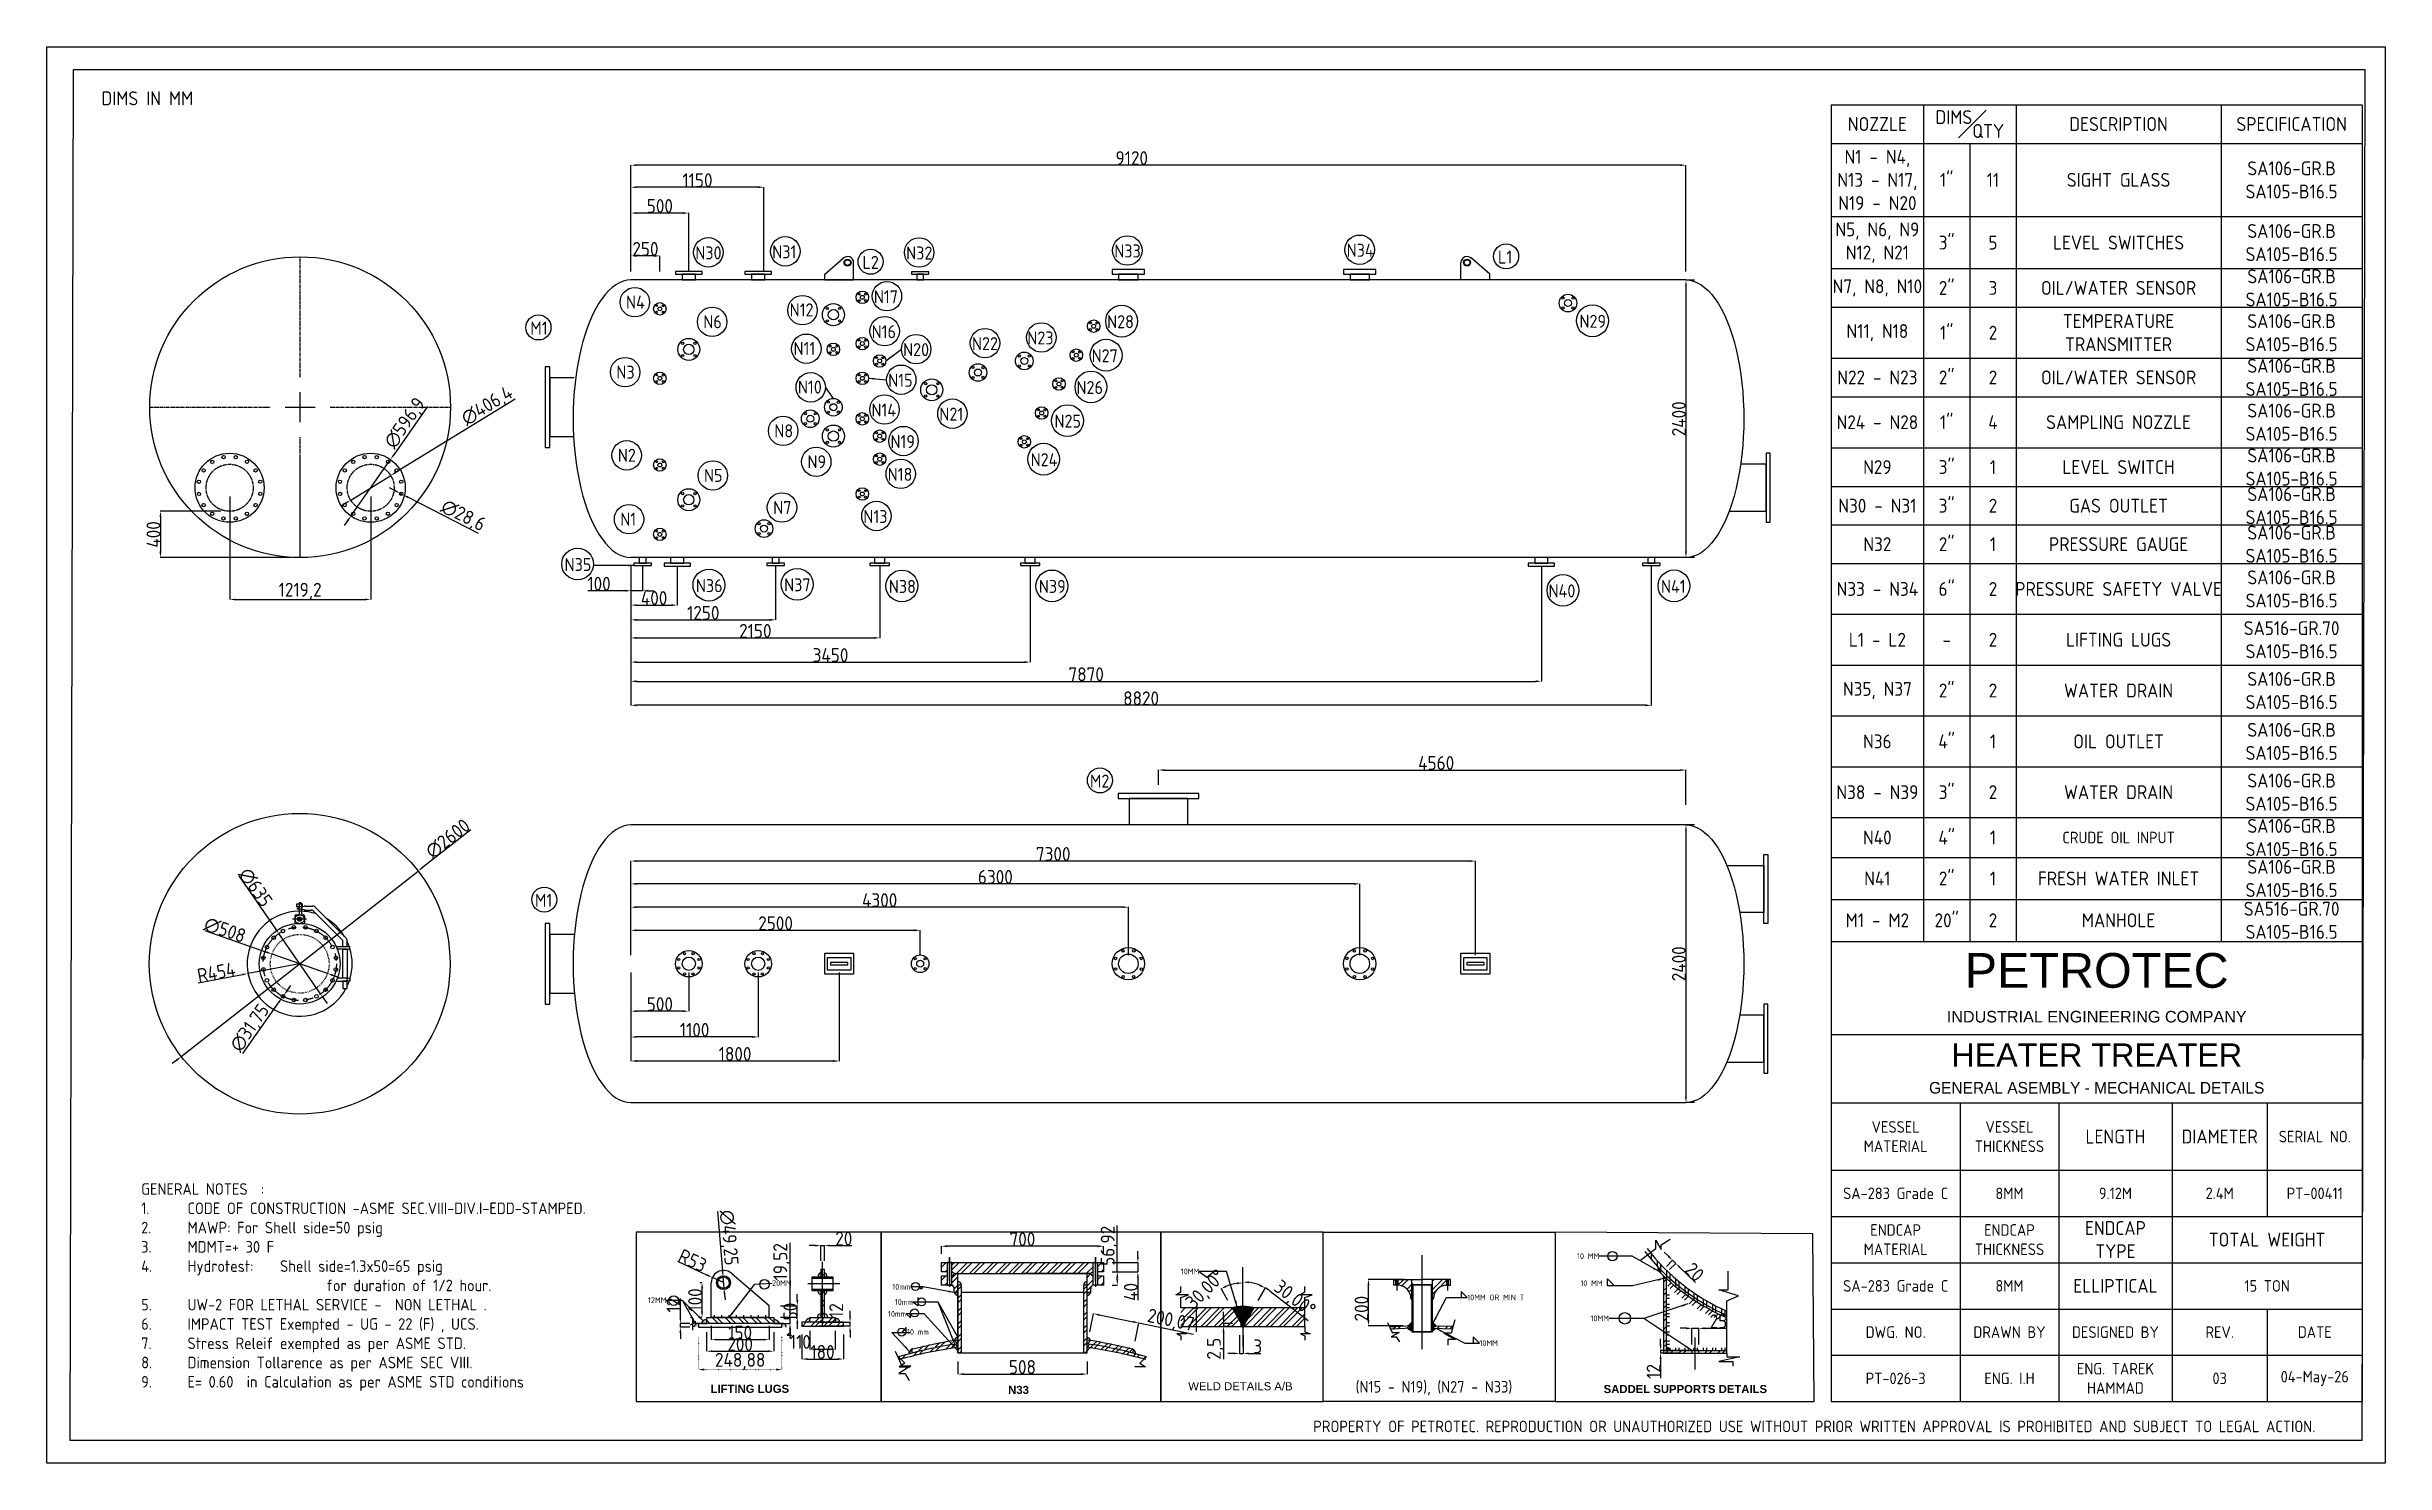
# Model space of a CAD drawing. Header units: inches. Extents: x 46059 to 66274, y -33 to 12215.
import ezdxf

# ---------------------------------------------------------------- set-up
doc = ezdxf.new("R2010")
doc.units = ezdxf.units.IN
doc.header["$LTSCALE"] = 40
doc.header["$MEASUREMENT"] = 0
for name, pattern in [('ACAD_ISO02W100', [15, 12, -3]), ('ACAD_ISO03W100', [30, 12, -18]), ('CENTER', [50.8, 31.75, -6.35, 6.35, -6.35]), ('CENTER2', [1.125, 0.75, -0.125, 0.125, -0.125]), ('DOT', [0.25, 0, -0.25])]:
    doc.linetypes.add(name, pattern=pattern)
doc.layers.add('fitting', color=7, linetype='CENTER2')
doc.styles.add('Annotative', font='arial.ttf')
doc.styles.get("Standard").update_dxf_attribs({"font": 'isocp.shx', "height": 120, "bigfont": '@extfont2.shx'})
doc.dimstyles.new('ISO-25', dxfattribs={"dimtxt": 120, "dimasz": 50, "dimexe": 1.25, "dimexo": 75, "dimtad": 1, "dimtxsty": 'Standard', "dimcen": 0, "dimclrd": 1, "dimclre": 1, "dimclrt": 1, "dimazin": 0, "dimtfac": 1, "dimtmove": 0, "dimatfit": 3, "dimfxl": 1, "dimtfillclr": 1, "dimarcsym": 0})
pattern_1 = [(45, (50550.75, 440.2), (-56.1266, 56.1266), []), (45, (50550.75, 479.885), (-56.1266, 56.1266), [])]
pattern_2 = [(90, (50327.89, 469.44), (-79.375, 7e-15), []), (90, (50299.82, 497.5), (-79.375, 7e-15), [])]
pattern_3 = [(45, (50327.89, 469.44), (-56.1266, 56.1266), []), (45, (50327.89, 509.125), (-56.1266, 56.1266), [])]

msp = doc.modelspace()

# ---------------------------------------------------------------- texts
msp.add_text('DIMS IN MM', height=120).set_placement((46531.662, 11709.035))
at = {"lineweight": 9, "insert": (46875.325, 2388.335), "char_height": 100, "width": 4509.3929, "attachment_point": 1}
msp.add_mtext('GENERAL NOTES  :\\P1.^ICODE OF CONSTRUCTION -ASME SEC.VIII-DIV.I-EDD-STAMPED.\\P2.^IMAWP: For Shell side=50 psig  \\P3.^IMDMT=+ 30 F\\P4.^IHydrotest:^IShell side=1.3x50=65 psig \\P^I^I^I^Ifor duration of 1/2 hour. \\P5.^IUW-2 FOR LETHAL SERVICE -  NON LETHAL .\\P6.^IIMPACT TEST Exempted - UG - 22 (F) , UCS. \\P7.^IStress Releif exempted as per ASME STD.\\P8.^IDimension Tollarence as per ASME SEC VIII.\\P9.^IE= 0.60  in Calculation as per ASME STD conditions', dxfattribs=at)
at = {"ltscale": 1000}
for s, insert, char_height, width, attachment_point in [('10MM', (56022.002, 1600.621), 50, 160.3805, 9), ('10mm', (53524.584, 1468.269), 50, 160.3805, 9), ('10mm', (53486.711, 1233.522), 50, 160.3805, 9), ('10mm', (53546.047, 1336.195), 50, 160.3805, 9), ('10 mm', (53495.312, 1127.417), 50, 298.19651, 1), ('{\\f@Arial Unicode MS|b1|i0|c0|p34;LIFTING LUGS}', (51796.897, 645.854), 70, 1224.89495, 1), ('{\\f@Arial Unicode MS|b1|i0|c0|p34;N33}', (54369.996, 636.623), 70, 1224.89495, 1), ('\\pxqc;{\\f@Arial Unicode MS|b0|i0|c0|p34;WELD DETAILS A/B}', (55697.601, 668.177), 70, 1360.06652, 1), ('(N15 - N19), (N27 - N33)', (57373.164, 678.056), 100, 1831.58752, 1), ('{\\f@Arial Unicode MS|b1|i0|c0|p34;SADDEL SUPPORTS DETAILS}', (59517.474, 643.744), 70, 2016.74622, 1)]:
    msp.add_mtext(s, dxfattribs=dict(at, insert=insert, char_height=char_height, width=width, attachment_point=attachment_point))
at = {"ltscale": 0.01, "char_height": 50, "attachment_point": 9}
for s, insert, width in [('10 MM', (59479.407, 1733.414), 332.54386), ('10 MM', (59508.744, 1497.909), 332.54386), ('10MM', (59563.424, 1195.037), 160.3805)]:
    msp.add_mtext(s, dxfattribs=dict(at, insert=insert, width=width))
at = {"ltscale": 1000, "char_height": 50}
for s, insert, attachment_point in [('20MM', (52328.972, 1549.73), 1), ('10MM OR MIN T', (58338.141, 1425.686), 1), ('12MM', (51415.962, 1351.92), 9), ('10MM', (58443.823, 1031.014), 1)]:
    msp.add_mtext(s, dxfattribs=dict(at, insert=insert, attachment_point=attachment_point))
at = {"color": 5, "ltscale": 1000, "insert": (57007.335, 335.551), "char_height": 100, "width": 15213.71634, "attachment_point": 1}
msp.add_mtext('{\\C256;PROPERTY OF PETROTEC. REPRODUCTION OR UNAUTHORIZED USE WITHOUT PRIOR WRITTEN APPROVAL IS PROHIBITED AND SUBJECT TO LEGAL ACTION.}', dxfattribs=at)
at = {"layer": 'fitting'}
for s, p in [('N34', (57295.833, 10399.08)), ('N30', (51665.007, 10376.482)), ('N31', (52330.113, 10385.415)), ('L2', (53109.737, 10293.854)), ('N32', (53487.696, 10375.163)), ('N33', (55286.816, 10392.529)), ('L1', (58604.054, 10340.506)), ('N17', (53208.842, 9997.049)), ('N4', (51066.375, 9949.962)), ('N12', (52480.592, 9883.506)), ('M1', (50238.929, 9725.628)), ('N6', (51734.313, 9780.792)), ('N16', (53189.459, 9694.685)), ('N22', (54056.651, 9591.578)), ('N23', (54534.988, 9640.619)), ('N28', (55225.138, 9781.204)), ('N29', (59308.111, 9784.685)), ('N11', (52513.99, 9549.756)), ('N20', (53461.09, 9539.773)), ('N27', (55091.001, 9486.956)), ('N3', (50982.83, 9344.949)), ('N10', (52552.159, 9216.005)), ('N15', (53332.716, 9274.876)), ('N26', (54960.136, 9212.325)), ('N14', (53187.513, 9017.282)), ('N8', (52348.213, 8837.423)), ('N21', (53774.911, 8981.616)), ('N25', (54769.864, 8921.347)), ('N2', (50995.689, 8626.233)), ('N19', (53352.017, 8744.559)), ('N24', (54563.752, 8587.866)), ('N5', (51739.969, 8452.225)), ('N9', (52634.478, 8570.422)), ('N18', (53328.221, 8461.191)), ('N1', (51016.379, 8073.898)), ('N7', (52338.671, 8174.689)), ('N13', (53118.006, 8096.667)), ('N35', (50534.826, 7681.688)), ('N36', (51670.005, 7498.95)), ('N37', (52433.085, 7505.905)), ('N38', (53338.258, 7491.962)), ('N39', (54635.029, 7492.319)), ('N40', (59040.953, 7453.894)), ('N41', (60012.514, 7492.704)), ('M2', (55076.901, 5809.407)), ('M1', (50279.233, 4778.653))]:
    msp.add_text(s, height=112.5, dxfattribs=at).set_placement(p)

# ---------------------------------------------------------------- blocks, each defined once
blk = doc.blocks.new('*D49')
at = {"color": 1, "lineweight": -2, "ltscale": 1000, "transparency": 16777216}
for p, q in [((55268, 1702), (55492, 1702)), ((55268, 1622), (55492, 1622)), ((55491, 1752), (55491, 1802)), ((55491, 1702), (55491, 1622)), ((55491, 1572), (55491, 1376))]:
    blk.add_line(p, q, dxfattribs=at)
at = {"color": 1, "ltscale": 1000, "transparency": 16777216}
for points in [[(55483, 1752), (55499, 1752), (55491, 1702)], [(55483, 1572), (55499, 1572), (55491, 1622)]]:
    blk.add_solid(points, dxfattribs=at)
at = {"layer": 'Defpoints', "color": 0, "ltscale": 1000, "transparency": 16777216}
for p in [(55193, 1702), (55193, 1622), (55491, 1622)]:
    blk.add_point(p, dxfattribs=at)
at = {"color": 1, "ltscale": 1000, "transparency": 16777216, "insert": (55430, 1449), "char_height": 120, "attachment_point": 5, "rotation": 90}
blk.add_mtext('40', dxfattribs=at)
blk = doc.blocks.new('*D38')
at = {"color": 1, "lineweight": -2, "ltscale": 1000, "transparency": 16777216}
for p, q in [((56231, 1225), (56231, 1275)), ((56310, 1175), (56230, 1175)), ((56310, 1150), (56230, 1150)), ((56231, 1175), (56231, 1150)), ((56231, 1100), (56231, 866))]:
    blk.add_line(p, q, dxfattribs=at)
at = {"color": 1, "ltscale": 1000, "transparency": 16777216}
for points in [[(56223, 1225), (56240, 1225), (56231, 1175)], [(56223, 1100), (56240, 1100), (56231, 1150)]]:
    blk.add_solid(points, dxfattribs=at)
at = {"layer": 'Defpoints', "color": 0, "ltscale": 1000, "transparency": 16777216}
for p in [(56231, 1175), (56385, 1175), (56385, 1150)]:
    blk.add_point(p, dxfattribs=at)
at = {"color": 1, "ltscale": 1000, "transparency": 16777216, "insert": (56162, 958), "char_height": 120, "attachment_point": 5, "rotation": 90}
blk.add_mtext('2,5', dxfattribs=at)
blk = doc.blocks.new('*D39')
at = {"color": 1, "lineweight": -2, "ltscale": 1000, "transparency": 16777216}
for p, q in [((56370, 1075), (56370, 916)), ((56400, 1071), (56400, 916)), ((56320, 917), (56270, 917)), ((56370, 917), (56400, 917)), ((56450, 917), (56554, 917))]:
    blk.add_line(p, q, dxfattribs=at)
at = {"color": 1, "ltscale": 1000, "transparency": 16777216}
for points in [[(56320, 925), (56320, 909), (56370, 917)], [(56450, 925), (56450, 909), (56400, 917)]]:
    blk.add_solid(points, dxfattribs=at)
at = {"layer": 'Defpoints', "color": 0, "ltscale": 1000, "transparency": 16777216}
for p in [(56370, 1150), (56400, 1146), (56400, 917)]:
    blk.add_point(p, dxfattribs=at)
at = {"color": 1, "ltscale": 1000, "transparency": 16777216, "insert": (56527, 978), "char_height": 120, "attachment_point": 5}
blk.add_mtext('3', dxfattribs=at)
blk = doc.blocks.new('*D50')
at = {"color": 1, "lineweight": -2, "ltscale": 1000, "transparency": 16777216}
for p, q in [((56530, 1375), (56593, 1484)), ((56634, 1455), (56964, 1202))]:
    blk.add_line(p, q, dxfattribs=at)
for start, end in [(67.4345, 82.5655), (52.5655, 60)]:
    blk.add_arc((56400, 1149), 386, start, end, dxfattribs=at)
at = {"color": 1, "ltscale": 1000, "transparency": 16777216}
for points in [[(56449, 1523), (56450, 1539), (56400, 1534)], [(56551, 1512), (56544, 1497), (56593, 1483)]]:
    blk.add_solid(points, dxfattribs=at)
at = {"layer": 'Defpoints', "color": 0, "ltscale": 1000, "transparency": 16777216}
for p in [(56400, 1663), (56467, 1528), (56400, 1310), (56493, 1310), (56415, 1175)]:
    blk.add_point(p, dxfattribs=at)
at = {"color": 1, "ltscale": 1000, "transparency": 16777216, "insert": (56841, 1384), "char_height": 120, "attachment_point": 5, "rotation": 322.5655}
blk.add_mtext('30,00°', dxfattribs=at)
blk = doc.blocks.new('*D51')
at = {"color": 1, "lineweight": -2, "ltscale": 1000, "transparency": 16777216}
blk.add_line((56269, 1375), (56210, 1477), dxfattribs=at)
blk.add_arc((56400, 1149), 378, 97.5911, 112.4089, dxfattribs=at)
at = {"color": 1, "ltscale": 1000, "transparency": 16777216}
for points in [[(56259, 1490), (56252, 1505), (56211, 1476)], [(56349, 1531), (56350, 1515), (56400, 1526)]]:
    blk.add_solid(points, dxfattribs=at)
at = {"layer": 'Defpoints', "color": 0, "ltscale": 1000, "transparency": 16777216}
for p in [(56400, 1663), (56334, 1521), (56307, 1310), (56400, 1310), (56385, 1175)]:
    blk.add_point(p, dxfattribs=at)
at = {"color": 1, "ltscale": 1000, "transparency": 16777216, "insert": (56082, 1464), "char_height": 120, "attachment_point": 5, "rotation": 45.2327}
blk.add_mtext('30,00°', dxfattribs=at)
blk = doc.blocks.new('*D52')
at = {"color": 1, "lineweight": -2, "ltscale": 0.25, "transparency": 16777216}
for p, q in [((60077, 1757), (60041, 1792)), ((60060, 1668), (60113, 1723)), ((60088, 1641), (60142, 1695)), ((60113, 1722), (60141, 1695)), ((60176, 1660), (60310, 1530))]:
    blk.add_line(p, q, dxfattribs=at)
at = {"color": 1, "ltscale": 0.25, "transparency": 16777216}
for points in [[(60083, 1763), (60071, 1751), (60113, 1722)], [(60182, 1666), (60171, 1654), (60141, 1695)]]:
    blk.add_solid(points, dxfattribs=at)
at = {"layer": 'Defpoints', "color": 0, "ltscale": 0.25, "transparency": 16777216}
for p in [(60141, 1695), (60008, 1614), (60036, 1587)]:
    blk.add_point(p, dxfattribs=at)
at = {"color": 1, "ltscale": 0.25, "transparency": 16777216, "insert": (60303, 1621), "char_height": 120, "attachment_point": 5, "rotation": 315.7765}
blk.add_mtext('20', dxfattribs=at)
blk = doc.blocks.new('*D40')
at = {"color": 1, "lineweight": -2, "ltscale": 1000, "transparency": 16777216}
for p, q in [((52484, 1279), (52484, 1873)), ((52403, 1229), (52485, 1229)), ((52484, 1176), (52484, 1229)), ((52403, 1176), (52485, 1176)), ((52484, 1126), (52484, 1076))]:
    blk.add_line(p, q, dxfattribs=at)
at = {"color": 1, "ltscale": 1000, "transparency": 16777216}
for points in [[(52475, 1279), (52492, 1279), (52484, 1229)], [(52475, 1126), (52492, 1126), (52484, 1176)]]:
    blk.add_solid(points, dxfattribs=at)
at = {"layer": 'Defpoints', "color": 0, "ltscale": 1000, "transparency": 16777216}
for p in [(52303, 1229), (52484, 1229), (52303, 1176)]:
    blk.add_point(p, dxfattribs=at)
at = {"color": 1, "ltscale": 1000, "transparency": 16777216, "insert": (52414, 1709), "char_height": 120, "attachment_point": 5, "rotation": 90}
blk.add_mtext('19,52', dxfattribs=at)
blk = doc.blocks.new('*D53')
at = {"color": 1, "lineweight": -2, "ltscale": 1000, "transparency": 16777216}
for p, q in [((52547, 1379), (52547, 1429)), ((52403, 1329), (52548, 1329)), ((52403, 1229), (52548, 1229)), ((52547, 1229), (52547, 1329)), ((52547, 1179), (52547, 1129))]:
    blk.add_line(p, q, dxfattribs=at)
at = {"color": 1, "ltscale": 1000, "transparency": 16777216}
for points in [[(52539, 1379), (52556, 1379), (52547, 1329)], [(52539, 1179), (52556, 1179), (52547, 1229)]]:
    blk.add_solid(points, dxfattribs=at)
at = {"layer": 'Defpoints', "color": 0, "ltscale": 1000, "transparency": 16777216}
for p in [(52303, 1329), (52303, 1229), (52547, 1329)]:
    blk.add_point(p, dxfattribs=at)
at = {"color": 1, "ltscale": 1000, "transparency": 16777216, "insert": (52487, 1279), "char_height": 120, "attachment_point": 5, "rotation": 90}
blk.add_mtext('50', dxfattribs=at)
blk = doc.blocks.new('*D54')
at = {"color": 1, "lineweight": -2, "ltscale": 1000, "transparency": 16777216}
for p, q in [((51703, 1529), (51722, 1529)), ((51724, 1279), (51724, 1479)), ((51703, 1229), (51722, 1229))]:
    blk.add_line(p, q, dxfattribs=at)
at = {"color": 1, "ltscale": 1000, "transparency": 16777216}
for points in [[(51715, 1479), (51732, 1479), (51724, 1529)], [(51715, 1279), (51732, 1279), (51724, 1229)]]:
    blk.add_solid(points, dxfattribs=at)
at = {"layer": 'Defpoints', "color": 0, "ltscale": 1000, "transparency": 16777216}
for p in [(51724, 1529), (51803, 1529), (51803, 1229)]:
    blk.add_point(p, dxfattribs=at)
at = {"color": 1, "ltscale": 1000, "transparency": 16777216, "insert": (51663, 1379), "char_height": 120, "attachment_point": 5, "rotation": 90}
blk.add_mtext('100', dxfattribs=at)
blk = doc.blocks.new('*D41')
at = {"color": 1, "lineweight": -2, "ltscale": 1000, "transparency": 16777216}
for p, q in [((51510, 1714), (51768, 1594)), ((51909, 1529), (51813, 1573))]:
    blk.add_line(p, q, dxfattribs=at)
at = {"color": 1, "ltscale": 1000, "transparency": 16777216}
blk.add_solid([(51771, 1602), (51764, 1587), (51813, 1573)], dxfattribs=at)
at = {"layer": 'Defpoints', "color": 0, "ltscale": 1000, "transparency": 16777216}
for p in [(51813, 1573), (51909, 1529)]:
    blk.add_point(p, dxfattribs=at)
at = {"color": 1, "ltscale": 1000, "transparency": 16777216, "insert": (51642, 1720), "char_height": 120, "attachment_point": 5, "rotation": 335.1071}
blk.add_mtext('R53', dxfattribs=at)
blk = doc.blocks.new('*D55')
at = {"color": 1, "lineweight": -2, "ltscale": 1000, "transparency": 16777216}
for p, q in [((51858, 2144), (51901, 1627)), ((51914, 1479), (51905, 1578)), ((51918, 1430), (51922, 1380))]:
    blk.add_line(p, q, dxfattribs=at)
at = {"color": 1, "ltscale": 1000, "transparency": 16777216}
for points in [[(51909, 1628), (51893, 1627), (51905, 1578)], [(51926, 1430), (51909, 1429), (51914, 1479)]]:
    blk.add_solid(points, dxfattribs=at)
at = {"layer": 'Defpoints', "color": 0, "ltscale": 1000, "transparency": 16777216}
for p in [(51905, 1578), (51914, 1479)]:
    blk.add_point(p, dxfattribs=at)
at = {"color": 1, "ltscale": 1000, "transparency": 16777216, "insert": (51947, 1917), "char_height": 120, "attachment_point": 5, "rotation": 274.8023}
blk.add_mtext('∅49,25', dxfattribs=at)
blk = doc.blocks.new('*D42')
at = {"color": 1, "lineweight": -2, "ltscale": 0.25, "transparency": 16777216}
for p, q in [((51803, 1154), (51803, 1035)), ((51853, 1036), (52253, 1036)), ((52303, 1154), (52303, 1035))]:
    blk.add_line(p, q, dxfattribs=at)
at = {"color": 1, "ltscale": 0.25, "transparency": 16777216}
for points in [[(51853, 1044), (51853, 1028), (51803, 1036)], [(52253, 1044), (52253, 1028), (52303, 1036)]]:
    blk.add_solid(points, dxfattribs=at)
at = {"layer": 'Defpoints', "color": 0, "ltscale": 0.25, "transparency": 16777216}
for p in [(51803, 1229), (52303, 1229), (52303, 1036)]:
    blk.add_point(p, dxfattribs=at)
at = {"color": 1, "ltscale": 0.25, "transparency": 16777216, "insert": (52053, 1097), "char_height": 120, "attachment_point": 5}
blk.add_mtext('150', dxfattribs=at)
blk = doc.blocks.new('*D56')
at = {"color": 1, "lineweight": -2, "ltscale": 0.25, "transparency": 16777216}
for p, q in [((51763, 1101), (51763, 935)), ((52343, 1101), (52343, 935)), ((51813, 936), (52293, 936))]:
    blk.add_line(p, q, dxfattribs=at)
at = {"color": 1, "ltscale": 0.25, "transparency": 16777216}
for points in [[(51813, 944), (51813, 928), (51763, 936)], [(52293, 944), (52293, 928), (52343, 936)]]:
    blk.add_solid(points, dxfattribs=at)
at = {"layer": 'Defpoints', "color": 0, "ltscale": 0.25, "transparency": 16777216}
for p in [(51763, 1176), (52343, 1176), (52343, 936)]:
    blk.add_point(p, dxfattribs=at)
at = {"color": 1, "ltscale": 0.25, "transparency": 16777216, "insert": (52053, 997), "char_height": 120, "attachment_point": 5}
blk.add_mtext('200', dxfattribs=at)
blk = doc.blocks.new('*D57')
at = {"color": 1, "lineweight": -2, "ltscale": 0.25, "transparency": 16777216}
for p, q in [((52655, 1111), (52655, 951)), ((52875, 1111), (52875, 951)), ((52705, 953), (52825, 953))]:
    blk.add_line(p, q, dxfattribs=at)
at = {"color": 1, "ltscale": 0.25, "transparency": 16777216}
for points in [[(52705, 961), (52705, 944), (52655, 953)], [(52825, 961), (52825, 944), (52875, 953)]]:
    blk.add_solid(points, dxfattribs=at)
at = {"layer": 'Defpoints', "color": 0, "ltscale": 0.25, "transparency": 16777216}
for p in [(52655, 1186), (52875, 1186), (52875, 953)]:
    blk.add_point(p, dxfattribs=at)
at = {"color": 1, "ltscale": 0.25, "transparency": 16777216, "insert": (52573, 1016), "char_height": 120, "attachment_point": 5}
blk.add_mtext('110', dxfattribs=at)
blk = doc.blocks.new('*D58')
at = {"color": 1, "lineweight": -2, "ltscale": 0.25, "transparency": 16777216}
for p, q in [((52585, 1079), (52585, 867)), ((52945, 1079), (52945, 867)), ((52635, 868), (52895, 868))]:
    blk.add_line(p, q, dxfattribs=at)
at = {"color": 1, "ltscale": 0.25, "transparency": 16777216}
for points in [[(52635, 877), (52635, 860), (52585, 868)], [(52895, 877), (52895, 860), (52945, 868)]]:
    blk.add_solid(points, dxfattribs=at)
at = {"layer": 'Defpoints', "color": 0, "ltscale": 0.25, "transparency": 16777216}
for p in [(52585, 1154), (52945, 1154), (52945, 868)]:
    blk.add_point(p, dxfattribs=at)
at = {"color": 1, "ltscale": 0.25, "transparency": 16777216, "insert": (52765, 929), "char_height": 120, "attachment_point": 5}
blk.add_mtext('180', dxfattribs=at)
blk = doc.blocks.new('*D43')
at = {"color": 1, "lineweight": -2, "ltscale": 0.25, "transparency": 16777216}
for p, q in [((53003, 1236), (53003, 1286)), ((52730, 1186), (53004, 1186)), ((52737, 1154), (53004, 1154)), ((53003, 1154), (53003, 1186)), ((53003, 1104), (53003, 1054))]:
    blk.add_line(p, q, dxfattribs=at)
at = {"color": 1, "ltscale": 0.25, "transparency": 16777216}
for points in [[(52995, 1236), (53011, 1236), (53003, 1186)], [(52995, 1104), (53011, 1104), (53003, 1154)]]:
    blk.add_solid(points, dxfattribs=at)
at = {"layer": 'Defpoints', "color": 0, "ltscale": 0.25, "transparency": 16777216}
for p in [(52655, 1186), (52662, 1154), (53003, 1186)]:
    blk.add_point(p, dxfattribs=at)
at = {"color": 1, "ltscale": 0.25, "transparency": 16777216, "insert": (52883, 1287), "char_height": 120, "attachment_point": 5, "rotation": 90}
blk.add_mtext('12', dxfattribs=at)
blk = doc.blocks.new('*D59')
at = {"color": 1, "lineweight": -2, "ltscale": 0.25, "transparency": 16777216}
for p, q in [((55313, 1622), (55313, 2022)), ((55268, 1622), (55315, 1622)), ((55268, 1508), (55315, 1508)), ((55313, 1558), (55313, 1572))]:
    blk.add_line(p, q, dxfattribs=at)
at = {"color": 1, "ltscale": 0.25, "transparency": 16777216}
for points in [[(55305, 1572), (55322, 1572), (55313, 1622)], [(55305, 1558), (55322, 1558), (55313, 1508)]]:
    blk.add_solid(points, dxfattribs=at)
at = {"layer": 'Defpoints', "color": 0, "ltscale": 0.25, "transparency": 16777216}
for p in [(55193, 1622), (55313, 1622), (55193, 1508)]:
    blk.add_point(p, dxfattribs=at)
at = {"color": 1, "ltscale": 0.25, "transparency": 16777216, "insert": (55244, 1847), "char_height": 120, "attachment_point": 5, "rotation": 90}
blk.add_mtext('56,92', dxfattribs=at)
blk = doc.blocks.new('*D60')
at = {"color": 1, "lineweight": -2, "ltscale": 0.25, "transparency": 16777216}
for p, q in [((53793, 1777), (53793, 1845)), ((55143, 1844), (53843, 1844)), ((55193, 1777), (55193, 1845))]:
    blk.add_line(p, q, dxfattribs=at)
at = {"color": 1, "ltscale": 0.25, "transparency": 16777216}
for points in [[(53843, 1852), (53843, 1835), (53793, 1844)], [(55143, 1852), (55143, 1835), (55193, 1844)]]:
    blk.add_solid(points, dxfattribs=at)
at = {"layer": 'Defpoints', "color": 0, "ltscale": 0.25, "transparency": 16777216}
for p in [(53793, 1844), (53793, 1702), (55193, 1702)]:
    blk.add_point(p, dxfattribs=at)
at = {"color": 1, "ltscale": 0.25, "transparency": 16777216, "insert": (54493, 1904), "char_height": 120, "attachment_point": 5}
blk.add_mtext('700', dxfattribs=at)
blk = doc.blocks.new('*D44')
at = {"color": 1, "lineweight": -2, "ltscale": 0.25, "transparency": 16777216}
for p, q in [((53934, 846), (53934, 737)), ((55052, 846), (55052, 737)), ((53984, 738), (55002, 738))]:
    blk.add_line(p, q, dxfattribs=at)
at = {"color": 1, "ltscale": 0.25, "transparency": 16777216}
for points in [[(53984, 746), (53984, 730), (53934, 738)], [(55002, 746), (55002, 730), (55052, 738)]]:
    blk.add_solid(points, dxfattribs=at)
at = {"layer": 'Defpoints', "color": 0, "ltscale": 0.25, "transparency": 16777216}
for p in [(53934, 921), (55052, 921), (55052, 738)]:
    blk.add_point(p, dxfattribs=at)
at = {"color": 1, "ltscale": 0.25, "transparency": 16777216, "insert": (54493, 799), "char_height": 120, "attachment_point": 5}
blk.add_mtext('508', dxfattribs=at)
blk = doc.blocks.new('*D45')
at = {"color": 1, "lineweight": -2, "ltscale": 0.25, "transparency": 16777216}
for p, q in [((60010, 993), (60010, 1043)), ((60235, 943), (60008, 943)), ((60175, 919), (60008, 919)), ((60010, 943), (60010, 919)), ((60010, 869), (60010, 702))]:
    blk.add_line(p, q, dxfattribs=at)
at = {"color": 1, "ltscale": 0.25, "transparency": 16777216}
for points in [[(60001, 993), (60018, 993), (60010, 943)], [(60001, 869), (60018, 869), (60010, 919)]]:
    blk.add_solid(points, dxfattribs=at)
at = {"layer": 'Defpoints', "color": 0, "ltscale": 0.25, "transparency": 16777216}
for p in [(60010, 919), (60250, 919), (60310, 943)]:
    blk.add_point(p, dxfattribs=at)
at = {"color": 1, "ltscale": 0.25, "transparency": 16777216, "insert": (59949, 761), "char_height": 120, "attachment_point": 5, "rotation": 90}
blk.add_mtext('12', dxfattribs=at)
blk = doc.blocks.new('*D61')
at = {"color": 1, "lineweight": -2, "ltscale": 0.25, "transparency": 16777216}
for p, q in [((57796, 1556), (57483, 1556)), ((57484, 1206), (57484, 1506)), ((57785, 1156), (57483, 1156))]:
    blk.add_line(p, q, dxfattribs=at)
at = {"color": 1, "ltscale": 0.25, "transparency": 16777216}
for points in [[(57476, 1506), (57493, 1506), (57484, 1556)], [(57476, 1206), (57493, 1206), (57484, 1156)]]:
    blk.add_solid(points, dxfattribs=at)
at = {"layer": 'Defpoints', "color": 0, "ltscale": 0.25, "transparency": 16777216}
for p in [(57484, 1556), (57871, 1556), (57860, 1156)]:
    blk.add_point(p, dxfattribs=at)
at = {"color": 1, "ltscale": 0.25, "transparency": 16777216, "insert": (57424, 1304), "char_height": 120, "attachment_point": 5, "rotation": 90}
blk.add_mtext('200', dxfattribs=at)
blk = doc.blocks.new('*D62')
at = {"color": 1, "lineweight": -2, "ltscale": 0.25, "transparency": 16777216}
for p, q in [((55076, 1104), (55108, 1261)), ((55157, 1250), (55451, 1190)), ((55468, 1024), (55500, 1181)), ((55500, 1180), (55971, 1084))]:
    blk.add_line(p, q, dxfattribs=at)
at = {"color": 1, "ltscale": 0.25, "transparency": 16777216}
for points in [[(55159, 1258), (55155, 1242), (55108, 1260)], [(55453, 1198), (55450, 1182), (55500, 1180)]]:
    blk.add_solid(points, dxfattribs=at)
at = {"layer": 'Defpoints', "color": 0, "ltscale": 0.25, "transparency": 16777216}
for p in [(55061, 1031), (55500, 1180), (55453, 951)]:
    blk.add_point(p, dxfattribs=at)
at = {"color": 1, "ltscale": 0.25, "transparency": 16777216, "insert": (55774, 1195), "char_height": 120, "attachment_point": 5, "rotation": 348.4592}
blk.add_mtext('200,07', dxfattribs=at)
blk = doc.blocks.new('*D63')
at = {"color": 1, "lineweight": -2, "ltscale": 0.01, "transparency": 16777216}
for p, q in [((51536, 1226), (51536, 1393)), ((51618, 1176), (51535, 1176)), ((51618, 1144), (51535, 1144)), ((51536, 1144), (51536, 1176)), ((51536, 1094), (51536, 1044))]:
    blk.add_line(p, q, dxfattribs=at)
at = {"color": 1, "ltscale": 0.01, "transparency": 16777216}
for points in [[(51528, 1226), (51544, 1226), (51536, 1176)], [(51528, 1094), (51544, 1094), (51536, 1144)]]:
    blk.add_solid(points, dxfattribs=at)
at = {"layer": 'Defpoints', "color": 0, "ltscale": 0.01, "transparency": 16777216}
for p in [(51536, 1176), (51693, 1176), (51693, 1144)]:
    blk.add_point(p, dxfattribs=at)
at = {"color": 1, "ltscale": 0.01, "transparency": 16777216, "insert": (51476, 1335), "char_height": 120, "attachment_point": 5, "rotation": 90}
blk.add_mtext('12', dxfattribs=at)
blk = doc.blocks.new('*D64')
at = {"color": 1, "lineweight": -2, "ltscale": 0.01, "transparency": 16777216}
for p, q in [((52699, 1849), (52649, 1849)), ((52749, 1718), (52749, 1850)), ((52749, 1849), (52781, 1849)), ((52781, 1718), (52781, 1850)), ((52831, 1849), (53018, 1849))]:
    blk.add_line(p, q, dxfattribs=at)
at = {"color": 1, "ltscale": 0.01, "transparency": 16777216}
for points in [[(52699, 1857), (52699, 1841), (52749, 1849)], [(52831, 1857), (52831, 1841), (52781, 1849)]]:
    blk.add_solid(points, dxfattribs=at)
at = {"layer": 'Defpoints', "color": 0, "ltscale": 0.01, "transparency": 16777216}
for p in [(52781, 1849), (52749, 1643), (52781, 1643)]:
    blk.add_point(p, dxfattribs=at)
at = {"color": 1, "ltscale": 0.01, "transparency": 16777216, "insert": (52949, 1910), "char_height": 120, "attachment_point": 5}
blk.add_mtext('20', dxfattribs=at)
blk = doc.blocks.new('*D65')
at = {"color": 1, "lineweight": -2, "ltscale": 0.01, "transparency": 16777216}
for p, q in [((60230, 1134), (60180, 1134)), ((60280, 994), (60280, 1135)), ((60280, 1134), (60340, 1134)), ((60340, 994), (60340, 1135)), ((60390, 1134), (60581, 1134))]:
    blk.add_line(p, q, dxfattribs=at)
at = {"color": 1, "ltscale": 0.01, "transparency": 16777216}
for points in [[(60230, 1142), (60230, 1125), (60280, 1134)], [(60390, 1142), (60390, 1125), (60340, 1134)]]:
    blk.add_solid(points, dxfattribs=at)
at = {"layer": 'Defpoints', "color": 0, "ltscale": 0.01, "transparency": 16777216}
for p in [(60340, 1134), (60280, 919), (60340, 919)]:
    blk.add_point(p, dxfattribs=at)
at = {"color": 1, "ltscale": 0.01, "transparency": 16777216, "insert": (60510, 1194), "char_height": 120, "attachment_point": 5}
blk.add_mtext('25', dxfattribs=at)
blk = doc.blocks.new('*D66')
at = {"color": 1, "linetype": 'DOT', "lineweight": -2, "ltscale": 0.25, "transparency": 16777216}
for p, q in [((51692, 1061), (51692, 776)), ((52413, 1069), (52413, 776)), ((51742, 777), (52363, 777))]:
    blk.add_line(p, q, dxfattribs=at)
at = {"color": 1, "linetype": 'DOT', "ltscale": 0.25, "transparency": 16777216}
for points in [[(51742, 786), (51742, 769), (51692, 777)], [(52363, 786), (52363, 769), (52413, 777)]]:
    blk.add_solid(points, dxfattribs=at)
at = {"layer": 'Defpoints', "color": 0, "linetype": 'DOT', "ltscale": 0.25, "transparency": 16777216}
for p in [(51692, 1136), (52413, 1144), (52413, 777)]:
    blk.add_point(p, dxfattribs=at)
at = {"color": 1, "linetype": 'DOT', "ltscale": 0.25, "transparency": 16777216, "insert": (52053, 847), "char_height": 120, "attachment_point": 5}
blk.add_mtext('248,88', dxfattribs=at)
blk = doc.blocks.new('*U31')
at = {"color": 0, "linetype": 'CENTER2', "transparency": 16777216}
for p, q in [((0, 260), (0, 1300.12)), ((-1300.12, 0), (-260, 0)), ((260, 0), (1300.12, 0)), ((0, -1300.12), (0, -260))]:
    blk.add_line(p, q, dxfattribs=at)
at = {"color": 0, "linetype": 'Continuous', "transparency": 16777216}
for p, q in [((-130, 0), (130, 0)), ((0, -130), (0, 130))]:
    blk.add_line(p, q, dxfattribs=at)
blk = doc.blocks.new('*D68')
at = {"color": 1, "lineweight": -2, "transparency": 16777216}
for p, q in [((47640, 8327), (47640, 7435)), ((48859, 8327), (48859, 7435)), ((47690, 7436), (48809, 7436))]:
    blk.add_line(p, q, dxfattribs=at)
at = {"color": 1, "transparency": 16777216}
for points in [[(47690, 7444), (47690, 7428), (47640, 7436)], [(48809, 7444), (48809, 7428), (48859, 7436)]]:
    blk.add_solid(points, dxfattribs=at)
at = {"layer": 'Defpoints', "color": 0, "transparency": 16777216}
for p in [(47640, 8402), (48859, 8402), (48859, 7436)]:
    blk.add_point(p, dxfattribs=at)
at = {"color": 1, "transparency": 16777216, "insert": (48249, 7506), "char_height": 120, "attachment_point": 5}
blk.add_mtext('1219,2', dxfattribs=at)
blk = doc.blocks.new('*D69')
at = {"color": 1, "lineweight": -2, "transparency": 16777216}
for p, q in [((50108, 9169), (49074, 8534)), ((48686, 8295), (49032, 8508)), ((48643, 8269), (48600, 8243))]:
    blk.add_line(p, q, dxfattribs=at)
at = {"color": 1, "transparency": 16777216}
for points in [[(49070, 8541), (49079, 8527), (49032, 8508)], [(48639, 8276), (48647, 8262), (48686, 8295)]]:
    blk.add_solid(points, dxfattribs=at)
at = {"layer": 'Defpoints', "color": 0, "transparency": 16777216}
for p in [(49032, 8508), (48686, 8295)]:
    blk.add_point(p, dxfattribs=at)
at = {"color": 1, "transparency": 16777216, "insert": (49869, 9104), "char_height": 120, "attachment_point": 5, "rotation": 31.5611}
blk.add_mtext('∅406,4', dxfattribs=at)
blk = doc.blocks.new('*D48')
at = {"color": 1, "lineweight": -2, "transparency": 16777216}
for p, q in [((47565, 8198), (47040, 8198)), ((47042, 8148), (47042, 7848)), ((48174, 7798), (47040, 7798))]:
    blk.add_line(p, q, dxfattribs=at)
at = {"color": 1, "transparency": 16777216}
for points in [[(47033, 8148), (47050, 8148), (47042, 8198)], [(47033, 7848), (47050, 7848), (47042, 7798)]]:
    blk.add_solid(points, dxfattribs=at)
at = {"layer": 'Defpoints', "color": 0, "transparency": 16777216}
for p in [(47640, 8198), (47042, 7798), (48249, 7798)]:
    blk.add_point(p, dxfattribs=at)
at = {"color": 1, "transparency": 16777216, "insert": (46981, 7998), "char_height": 120, "attachment_point": 5, "rotation": 90}
blk.add_mtext('400', dxfattribs=at)
blk = doc.blocks.new('*D70')
at = {"color": 1, "lineweight": -2, "transparency": 16777216}
for p, q in [((47425, 4574), (47959, 4387)), ((48485, 4202), (48006, 4370)), ((48532, 4186), (48579, 4169))]:
    blk.add_line(p, q, dxfattribs=at)
at = {"color": 1, "transparency": 16777216}
for points in [[(47961, 4395), (47956, 4379), (48006, 4370)], [(48535, 4193), (48529, 4178), (48485, 4202)]]:
    blk.add_solid(points, dxfattribs=at)
at = {"layer": 'Defpoints', "color": 0, "transparency": 16777216}
for p in [(48006, 4370), (48485, 4202)]:
    blk.add_point(p, dxfattribs=at)
at = {"color": 1, "transparency": 16777216, "insert": (47599, 4577), "char_height": 120, "attachment_point": 5, "rotation": 340.6636}
blk.add_mtext('∅508', dxfattribs=at)
blk = doc.blocks.new('*U32')
at = {"ltscale": 0.25}
blk.add_circle((0, 0), 15.9, dxfattribs=at)
blk = doc.blocks.new('*U33')
at = {"color": 0, "linetype": 'ByBlock', "lineweight": -2, "transparency": 16777216}
for p, rotation in [((25719, 6458), 54), ((25789, 6528), 35.99999999999999), ((25877, 6574), 17.99999999999999), ((26074, 6574), 342.0000000000001), ((26162, 6528), 324), ((26232, 6458), 306), ((25658, 6272), 90), ((25673, 6370), 72), ((26277, 6370), 288), ((26293, 6272), 270), ((25673, 6173), 108), ((25719, 6085), 126), ((26232, 6085), 234), ((26277, 6173), 252), ((25789, 6015), 144), ((25877, 5970), 162.0000000000001), ((25975, 5954), 180), ((26074, 5970), 198), ((26162, 6015), 216)]:
    blk.add_blockref('*U32', p, dxfattribs=dict(at, rotation=rotation))
blk.add_blockref('*U32', (25975, 6589), dxfattribs=at)
blk = doc.blocks.new('*D71')
at = {"color": 1, "lineweight": -2, "transparency": 16777216}
for p, q in [((48245, 4286), (47799, 4202)), ((47369, 4122), (47750, 4193))]:
    blk.add_line(p, q, dxfattribs=at)
at = {"color": 1, "transparency": 16777216}
blk.add_solid([(47748, 4201), (47752, 4185), (47799, 4202)], dxfattribs=at)
at = {"layer": 'Defpoints', "color": 0, "transparency": 16777216}
for p in [(48245, 4286), (47799, 4202)]:
    blk.add_point(p, dxfattribs=at)
at = {"color": 1, "transparency": 16777216, "insert": (47524, 4212), "char_height": 120, "attachment_point": 5, "rotation": 10.6343}
blk.add_mtext('R454', dxfattribs=at)
blk = doc.blocks.new('*D72')
at = {"color": 1, "lineweight": -2, "transparency": 16777216}
for p, q in [((48139, 4057), (48168, 4098)), ((47753, 3509), (48063, 3949)), ((48110, 4016), (48092, 3990))]:
    blk.add_line(p, q, dxfattribs=at)
at = {"color": 1, "transparency": 16777216}
for points in [[(48132, 4062), (48146, 4052), (48110, 4016)], [(48056, 3954), (48070, 3945), (48092, 3990)]]:
    blk.add_solid(points, dxfattribs=at)
at = {"layer": 'Defpoints', "color": 0, "transparency": 16777216}
for p in [(48092, 3990), (48110, 4016)]:
    blk.add_point(p, dxfattribs=at)
at = {"color": 1, "transparency": 16777216, "insert": (47821, 3726), "char_height": 120, "attachment_point": 5, "rotation": 54.8603}
blk.add_mtext('∅31,75', dxfattribs=at)
blk = doc.blocks.new('*D73')
at = {"color": 1, "lineweight": -2, "transparency": 16777216}
for p, q in [((47719, 5047), (48036, 4588)), ((48426, 4025), (48065, 4547)), ((48454, 3984), (48483, 3943))]:
    blk.add_line(p, q, dxfattribs=at)
at = {"color": 1, "transparency": 16777216}
for points in [[(48043, 4593), (48029, 4584), (48065, 4547)], [(48461, 3989), (48448, 3979), (48426, 4025)]]:
    blk.add_solid(points, dxfattribs=at)
at = {"layer": 'Defpoints', "color": 0, "transparency": 16777216}
for p in [(48065, 4547), (48426, 4025)]:
    blk.add_point(p, dxfattribs=at)
at = {"color": 1, "transparency": 16777216, "insert": (47863, 4946), "char_height": 120, "attachment_point": 5, "rotation": 304.6763}
blk.add_mtext('∅635', dxfattribs=at)
blk = doc.blocks.new('*U34')
blk.add_circle((0, 0), 14.3)
blk = doc.blocks.new('*U35')
at = {"color": 0, "linetype": 'ByBlock', "lineweight": -2, "transparency": 16777216}
blk.add_blockref('*U34', (19989, 9895), dxfattribs=at)
for p, rotation in [((19739, 9728), 67.5), ((19798, 9816), 45.00000000000001), ((19885, 9874), 22.49999999999999), ((20092, 9874), 337.5000000000001), ((20180, 9816), 315), ((20238, 9728), 292.5000000000001), ((19719, 9625), 90), ((19739, 9522), 112.5), ((20238, 9522), 247.5), ((20259, 9625), 270), ((19798, 9434), 135), ((19885, 9376), 157.5), ((19989, 9355), 180), ((20092, 9376), 202.5), ((20180, 9434), 225)]:
    blk.add_blockref('*U34', p, dxfattribs=dict(at, rotation=rotation))
blk = doc.blocks.new('*U36')
blk.add_circle((0, 0), 14.3)
blk = doc.blocks.new('*U37')
at = {"color": 0, "linetype": 'ByBlock', "lineweight": -2, "transparency": 16777216}
blk.add_blockref('*U36', (19989, 9895), dxfattribs=at)
for p, rotation in [((19739, 9728), 67.5), ((19798, 9816), 45.00000000000001), ((19885, 9874), 22.49999999999999), ((20092, 9874), 337.5000000000001), ((20180, 9816), 315), ((20238, 9728), 292.5000000000001), ((19719, 9625), 90), ((19739, 9522), 112.5), ((20238, 9522), 247.5), ((20259, 9625), 270), ((19798, 9434), 135), ((19885, 9376), 157.5), ((19989, 9355), 180), ((20092, 9376), 202.5), ((20180, 9434), 225)]:
    blk.add_blockref('*U36', p, dxfattribs=dict(at, rotation=rotation))
blk = doc.blocks.new('*D74')
at = {"color": 1, "lineweight": -2, "transparency": 16777216}
for p, q in [((49351, 9105), (49058, 8687)), ((48688, 8157), (49030, 8646)), ((48659, 8116), (48630, 8075))]:
    blk.add_line(p, q, dxfattribs=at)
at = {"color": 1, "transparency": 16777216}
for points in [[(49052, 8692), (49065, 8682), (49030, 8646)], [(48652, 8121), (48666, 8111), (48688, 8157)]]:
    blk.add_solid(points, dxfattribs=at)
at = {"layer": 'Defpoints', "color": 0, "transparency": 16777216}
for p in [(49030, 8646), (48688, 8157)]:
    blk.add_point(p, dxfattribs=at)
at = {"color": 1, "transparency": 16777216, "insert": (49162, 8957), "char_height": 120, "attachment_point": 5, "rotation": 55.0351}
blk.add_mtext('∅596,9', dxfattribs=at)
blk = doc.blocks.new('*D75')
at = {"color": 1, "lineweight": -2, "transparency": 16777216}
for p, q in [((49066, 8378), (49022, 8401)), ((49111, 8355), (49136, 8342)), ((49790, 8007), (49181, 8320))]:
    blk.add_line(p, q, dxfattribs=at)
at = {"color": 1, "transparency": 16777216}
for points in [[(49070, 8386), (49062, 8371), (49111, 8355)], [(49184, 8327), (49177, 8312), (49136, 8342)]]:
    blk.add_solid(points, dxfattribs=at)
at = {"layer": 'Defpoints', "color": 0, "transparency": 16777216}
for p in [(49111, 8355), (49136, 8342)]:
    blk.add_point(p, dxfattribs=at)
at = {"color": 1, "transparency": 16777216, "insert": (49656, 8154), "char_height": 120, "attachment_point": 5, "rotation": 332.8443}
blk.add_mtext('∅28,6', dxfattribs=at)
blk = doc.blocks.new('*T46')
at = {"color": 0, "linetype": 'ByBlock', "lineweight": -2, "transparency": 16777216}
for p, q in [((0, 0), (4591, 0)), ((0, 0), (0, -3979)), ((4591, 0), (4591, -3979)), ((0, -804), (4591, -804)), ((0, -1396), (4591, -1396)), ((1116, -1396), (1116, -3979)), ((1969, -1396), (1969, -3979)), ((2948, -1396), (2948, -3979)), ((3770, -1396), (3770, -2379)), ((0, -1979), (4591, -1979)), ((0, -2379), (4591, -2379)), ((0, -2779), (4591, -2779)), ((0, -3179), (4591, -3179)), ((3770, -3179), (3770, -3979)), ((0, -3579), (4591, -3579)), ((0, -3979), (4591, -3979))]:
    blk.add_line(p, q, dxfattribs=at)
at = {"color": 0, "transparency": 16777216, "insert": (2296, -402), "char_height": 100, "width": 4585.18, "attachment_point": 5, "style": 'Annotative'}
blk.add_mtext('{\\H3x;PETROTEC}\\PINDUSTRIAL ENGINEERING COMPANY', dxfattribs=at)
at = {"color": 0, "transparency": 16777216, "attachment_point": 5}
for s, insert, char_height, width in [('{\\f@Arial Unicode MS|b0|i0|c0|p34;\\H2x;\\C256;HEATER TREATER^J\\Ftxt|c0;\\H0.5x;GENERAL ASEMBLY - MECHANICAL DETAILS}', (2296, -1100), 100, 4585.18), ('\\A1;VESSEL\\PMATERIAL', (558, -1688), 100, 1110.03), ('\\A1;VESSEL\\PTHICKNESS', (1542, -1688), 100, 846.52), ('LENGTH', (2458, -1688), 120, 973.26), ('DIAMETER', (3359, -1688), 120, 816.63), ('SERIAL NO.', (4181, -1688), 100, 814.74), ('\\A1;SA-283 Grade C', (558, -2179), 100, 1110.03), ('8MM', (1542, -2179), 100, 846.52), ('\\A1;9.12M', (2458, -2179), 100, 973.26), ('2.4M', (3359, -2179), 100, 816.63), ('PT-00411', (4181, -2179), 100, 814.74), ('ENDCAP\\PTYPE', (2458, -2579), 120, 973.26), ('ENDCAP\\P{\\A1;MATERIAL}', (558, -2579), 100, 1110.03), ('ENDCAP\\PTHICKNESS', (1542, -2579), 100, 846.52), ('TOTAL WEIGHT', (3769, -2579), 120, 1637.37), ('\\A1;SA-283 Grade C', (558, -2979), 100, 1110.03), ('8MM', (1542, -2979), 100, 846.52), ('ELLIPTICAL ', (2458, -2979), 120, 973.26), ('15 TON', (3769, -2979), 100, 1637.37), ('DWG. NO.', (558, -3379), 100, 1110.03), ('DRAWN BY', (1542, -3379), 100, 846.52), ('DESIGNED BY', (2458, -3379), 100, 973.26), ('REV.', (3359, -3379), 100, 816.63), ('DATE', (4181, -3379), 100, 814.74), ('PT-026-3', (558, -3779), 100, 1110.03), ('ENG. I.H', (1542, -3779), 100, 846.52), ('ENG. TAREK HAMMAD', (2458, -3779), 100, 973.26), ('03', (3359, -3779), 100, 816.63), ('04-May-26', (4181, -3779), 100, 814.74)]:
    blk.add_mtext(s, dxfattribs=dict(at, insert=insert, char_height=char_height, width=width))
blk = doc.blocks.new('*D67')
at = {"color": 1, "lineweight": -2, "transparency": 16777216}
for p, q in [((49724, 5445), (49308, 5119)), ((47222, 3484), (49269, 5088)), ((47183, 3453), (47143, 3423))]:
    blk.add_line(p, q, dxfattribs=at)
at = {"color": 1, "transparency": 16777216}
for points in [[(49303, 5126), (49313, 5112), (49269, 5088)], [(47178, 3460), (47188, 3447), (47222, 3484)]]:
    blk.add_solid(points, dxfattribs=at)
at = {"layer": 'Defpoints', "color": 0, "transparency": 16777216}
for p in [(49269, 5088), (47222, 3484)]:
    blk.add_point(p, dxfattribs=at)
at = {"color": 1, "transparency": 16777216, "insert": (49526, 5367), "char_height": 120, "attachment_point": 5, "rotation": 38.0872}
blk.add_mtext('∅2600', dxfattribs=at)
blk = doc.blocks.new('*U76')
blk.add_circle((0, 0), 7.87)
blk = doc.blocks.new('*U77')
at = {"color": 0, "linetype": 'ByBlock', "lineweight": -2, "transparency": 16777216}
for p, rotation in [((3853, 2645), 90), ((3932, 2645), 270), ((3893, 2606), 180)]:
    blk.add_blockref('*U76', p, dxfattribs=dict(at, rotation=rotation))
blk.add_blockref('*U76', (3893, 2685), dxfattribs=at)
blk = doc.blocks.new('*U78')
blk.add_circle((0, 0), 7.87)
blk = doc.blocks.new('*U79')
at = {"color": 0, "linetype": 'ByBlock', "lineweight": -2, "transparency": 16777216}
for p, rotation in [((3853, 2645), 90), ((3932, 2645), 270), ((3893, 2606), 180)]:
    blk.add_blockref('*U78', p, dxfattribs=dict(at, rotation=rotation))
blk.add_blockref('*U78', (3893, 2685), dxfattribs=at)
blk = doc.blocks.new('*U80')
blk.add_circle((0, 0), 7.87)
blk = doc.blocks.new('*U81')
at = {"color": 0, "linetype": 'ByBlock', "lineweight": -2, "transparency": 16777216}
for p, rotation in [((3853, 2645), 90), ((3932, 2645), 270), ((3893, 2606), 180)]:
    blk.add_blockref('*U80', p, dxfattribs=dict(at, rotation=rotation))
blk.add_blockref('*U80', (3893, 2685), dxfattribs=at)
blk = doc.blocks.new('*U82')
blk.add_circle((0, 0), 7.87)
blk = doc.blocks.new('*U83')
at = {"color": 0, "linetype": 'ByBlock', "lineweight": -2, "transparency": 16777216}
for p, rotation in [((3853, 2645), 90), ((3932, 2645), 270), ((3893, 2606), 180)]:
    blk.add_blockref('*U82', p, dxfattribs=dict(at, rotation=rotation))
blk.add_blockref('*U82', (3893, 2685), dxfattribs=at)
blk = doc.blocks.new('*U84')
blk.add_circle((0, 0), 9.53)
blk = doc.blocks.new('*U85')
at = {"color": 0, "linetype": 'ByBlock', "lineweight": -2, "transparency": 16777216}
for p, rotation in [((3340, 2663), 90.00000000000001), ((3340, 2557), 180), ((3445, 2557), 270)]:
    blk.add_blockref('*U84', p, dxfattribs=dict(at, rotation=rotation))
blk.add_blockref('*U84', (3445, 2663), dxfattribs=at)
blk = doc.blocks.new('*U86')
blk.add_circle((0, 0), 9.53)
blk = doc.blocks.new('*U87')
at = {"color": 0, "linetype": 'ByBlock', "lineweight": -2, "transparency": 16777216}
for p, rotation in [((3340, 2663), 90.00000000000001), ((3340, 2557), 180), ((3445, 2557), 270)]:
    blk.add_blockref('*U86', p, dxfattribs=dict(at, rotation=rotation))
blk.add_blockref('*U86', (3445, 2663), dxfattribs=at)
blk = doc.blocks.new('*U88')
blk.add_circle((0, 0), 9.55)
blk = doc.blocks.new('*U89')
at = {"color": 0, "linetype": 'ByBlock', "lineweight": -2, "transparency": 16777216}
for p, rotation in [((4289, 2255), 90), ((4410, 2255), 270.0000000000001), ((4350, 2195), 180)]:
    blk.add_blockref('*U88', p, dxfattribs=dict(at, rotation=rotation))
blk.add_blockref('*U88', (4350, 2316), dxfattribs=at)
blk = doc.blocks.new('*U90')
blk.add_circle((0, 0), 9.55)
blk = doc.blocks.new('*U91')
at = {"color": 0, "linetype": 'ByBlock', "lineweight": -2, "transparency": 16777216}
for p, rotation in [((4289, 2255), 90), ((4410, 2255), 270.0000000000001), ((4350, 2195), 180)]:
    blk.add_blockref('*U90', p, dxfattribs=dict(at, rotation=rotation))
blk.add_blockref('*U90', (4350, 2316), dxfattribs=at)
blk = doc.blocks.new('*U92')
blk.add_circle((0, 0), 9.55)
blk = doc.blocks.new('*U93')
at = {"color": 0, "linetype": 'ByBlock', "lineweight": -2, "transparency": 16777216}
for p, rotation in [((4289, 2255), 90), ((4410, 2255), 270.0000000000001), ((4350, 2195), 180)]:
    blk.add_blockref('*U92', p, dxfattribs=dict(at, rotation=rotation))
blk.add_blockref('*U92', (4350, 2316), dxfattribs=at)
blk = doc.blocks.new('*U97')
blk.add_circle((0, 0), 9.53)
blk = doc.blocks.new('*U98')
at = {"color": 0, "linetype": 'ByBlock', "lineweight": -2, "transparency": 16777216}
for p, rotation in [((3340, 2663), 90.00000000000001), ((3340, 2557), 180), ((3445, 2557), 270)]:
    blk.add_blockref('*U97', p, dxfattribs=dict(at, rotation=rotation))
blk.add_blockref('*U97', (3445, 2663), dxfattribs=at)
blk = doc.blocks.new('*U99')
blk.add_circle((0, 0), 7.87)
blk = doc.blocks.new('*U100')
at = {"color": 0, "linetype": 'ByBlock', "lineweight": -2, "transparency": 16777216}
for p, rotation in [((3853, 2645), 90), ((3932, 2645), 270), ((3893, 2606), 180)]:
    blk.add_blockref('*U99', p, dxfattribs=dict(at, rotation=rotation))
blk.add_blockref('*U99', (3893, 2685), dxfattribs=at)
blk = doc.blocks.new('*U101')
blk.add_circle((0, 0), 9.53)
blk = doc.blocks.new('*U102')
at = {"color": 0, "linetype": 'ByBlock', "lineweight": -2, "transparency": 16777216}
for p, rotation in [((3340, 2663), 90.00000000000001), ((3340, 2557), 180), ((3445, 2557), 270)]:
    blk.add_blockref('*U101', p, dxfattribs=dict(at, rotation=rotation))
blk.add_blockref('*U101', (3445, 2663), dxfattribs=at)
blk = doc.blocks.new('*U103')
blk.add_circle((0, 0), 7.87)
blk = doc.blocks.new('*U104')
at = {"color": 0, "linetype": 'ByBlock', "lineweight": -2, "transparency": 16777216}
for p, rotation in [((3853, 2645), 90), ((3932, 2645), 270), ((3893, 2606), 180)]:
    blk.add_blockref('*U103', p, dxfattribs=dict(at, rotation=rotation))
blk.add_blockref('*U103', (3893, 2685), dxfattribs=at)
blk = doc.blocks.new('*U105')
blk.add_circle((0, 0), 7.87)
blk = doc.blocks.new('*U106')
at = {"color": 0, "linetype": 'ByBlock', "lineweight": -2, "transparency": 16777216}
for p, rotation in [((3853, 2645), 90), ((3932, 2645), 270), ((3893, 2606), 180)]:
    blk.add_blockref('*U105', p, dxfattribs=dict(at, rotation=rotation))
blk.add_blockref('*U105', (3893, 2685), dxfattribs=at)
blk = doc.blocks.new('*U107')
blk.add_circle((0, 0), 7.87)
blk = doc.blocks.new('*U108')
at = {"color": 0, "linetype": 'ByBlock', "lineweight": -2, "transparency": 16777216}
for p, rotation in [((3853, 2645), 90), ((3932, 2645), 270), ((3893, 2606), 180)]:
    blk.add_blockref('*U107', p, dxfattribs=dict(at, rotation=rotation))
blk.add_blockref('*U107', (3893, 2685), dxfattribs=at)
blk = doc.blocks.new('*U109')
blk.add_circle((0, 0), 7.87)
blk = doc.blocks.new('*U110')
at = {"color": 0, "linetype": 'ByBlock', "lineweight": -2, "transparency": 16777216}
for p, rotation in [((3853, 2645), 90), ((3932, 2645), 270), ((3893, 2606), 180)]:
    blk.add_blockref('*U109', p, dxfattribs=dict(at, rotation=rotation))
blk.add_blockref('*U109', (3893, 2685), dxfattribs=at)
blk = doc.blocks.new('*U111')
blk.add_circle((0, 0), 7.87)
blk = doc.blocks.new('*U112')
at = {"color": 0, "linetype": 'ByBlock', "lineweight": -2, "transparency": 16777216}
for p, rotation in [((3853, 2645), 90), ((3932, 2645), 270), ((3893, 2606), 180)]:
    blk.add_blockref('*U111', p, dxfattribs=dict(at, rotation=rotation))
blk.add_blockref('*U111', (3893, 2685), dxfattribs=at)
blk = doc.blocks.new('*U113')
blk.add_circle((0, 0), 7.87)
blk = doc.blocks.new('*U114')
at = {"color": 0, "linetype": 'ByBlock', "lineweight": -2, "transparency": 16777216}
for p, rotation in [((3853, 2645), 90), ((3932, 2645), 270), ((3893, 2606), 180)]:
    blk.add_blockref('*U113', p, dxfattribs=dict(at, rotation=rotation))
blk.add_blockref('*U113', (3893, 2685), dxfattribs=at)
blk = doc.blocks.new('*U115')
blk.add_circle((0, 0), 7.87)
blk = doc.blocks.new('*U116')
at = {"color": 0, "linetype": 'ByBlock', "lineweight": -2, "transparency": 16777216}
for p, rotation in [((3853, 2645), 90), ((3932, 2645), 270), ((3893, 2606), 180)]:
    blk.add_blockref('*U115', p, dxfattribs=dict(at, rotation=rotation))
blk.add_blockref('*U115', (3893, 2685), dxfattribs=at)
blk = doc.blocks.new('*U117')
blk.add_circle((0, 0), 7.87)
blk = doc.blocks.new('*U118')
at = {"color": 0, "linetype": 'ByBlock', "lineweight": -2, "transparency": 16777216}
for p, rotation in [((3853, 2645), 90), ((3932, 2645), 270), ((3893, 2606), 180)]:
    blk.add_blockref('*U117', p, dxfattribs=dict(at, rotation=rotation))
blk.add_blockref('*U117', (3893, 2685), dxfattribs=at)
blk = doc.blocks.new('*U119')
blk.add_circle((0, 0), 9.53)
blk = doc.blocks.new('*U120')
at = {"color": 0, "linetype": 'ByBlock', "lineweight": -2, "transparency": 16777216}
for p, rotation in [((3340, 2663), 90.00000000000001), ((3340, 2557), 180), ((3445, 2557), 270)]:
    blk.add_blockref('*U119', p, dxfattribs=dict(at, rotation=rotation))
blk.add_blockref('*U119', (3445, 2663), dxfattribs=at)
blk = doc.blocks.new('*U121')
blk.add_circle((0, 0), 9.55)
blk = doc.blocks.new('*U122')
at = {"color": 0, "linetype": 'ByBlock', "lineweight": -2, "transparency": 16777216}
for p, rotation in [((4289, 2255), 90), ((4410, 2255), 270.0000000000001), ((4350, 2195), 180)]:
    blk.add_blockref('*U121', p, dxfattribs=dict(at, rotation=rotation))
blk.add_blockref('*U121', (4350, 2316), dxfattribs=at)
blk = doc.blocks.new('*U123')
blk.add_circle((0, 0), 7.87)
blk = doc.blocks.new('*U124')
at = {"color": 0, "linetype": 'ByBlock', "lineweight": -2, "transparency": 16777216}
for p, rotation in [((3853, 2645), 90), ((3932, 2645), 270), ((3893, 2606), 180)]:
    blk.add_blockref('*U123', p, dxfattribs=dict(at, rotation=rotation))
blk.add_blockref('*U123', (3893, 2685), dxfattribs=at)
blk = doc.blocks.new('*U125')
blk.add_circle((0, 0), 9.55)
blk = doc.blocks.new('*U126')
at = {"color": 0, "linetype": 'ByBlock', "lineweight": -2, "transparency": 16777216}
for p, rotation in [((4289, 2255), 90), ((4410, 2255), 270.0000000000001), ((4350, 2195), 180)]:
    blk.add_blockref('*U125', p, dxfattribs=dict(at, rotation=rotation))
blk.add_blockref('*U125', (4350, 2316), dxfattribs=at)
blk = doc.blocks.new('*U130')
blk.add_circle((0, 0), 7.87)
blk = doc.blocks.new('*U131')
at = {"color": 0, "linetype": 'ByBlock', "lineweight": -2, "transparency": 16777216}
for p, rotation in [((3853, 2645), 90), ((3932, 2645), 270), ((3893, 2606), 180)]:
    blk.add_blockref('*U130', p, dxfattribs=dict(at, rotation=rotation))
blk.add_blockref('*U130', (3893, 2685), dxfattribs=at)
blk = doc.blocks.new('*U132')
blk.add_circle((0, 0), 7.87)
blk = doc.blocks.new('*U133')
at = {"color": 0, "linetype": 'ByBlock', "lineweight": -2, "transparency": 16777216}
for p, rotation in [((3853, 2645), 90), ((3932, 2645), 270), ((3893, 2606), 180)]:
    blk.add_blockref('*U132', p, dxfattribs=dict(at, rotation=rotation))
blk.add_blockref('*U132', (3893, 2685), dxfattribs=at)
blk = doc.blocks.new('*U134')
blk.add_circle((0, 0), 7.87)
blk = doc.blocks.new('*U135')
at = {"color": 0, "linetype": 'ByBlock', "lineweight": -2, "transparency": 16777216}
for p, rotation in [((3853, 2645), 90), ((3932, 2645), 270), ((3893, 2606), 180)]:
    blk.add_blockref('*U134', p, dxfattribs=dict(at, rotation=rotation))
blk.add_blockref('*U134', (3893, 2685), dxfattribs=at)
blk = doc.blocks.new('*U136')
blk.add_circle((0, 0), 7.87)
blk = doc.blocks.new('*U137')
at = {"color": 0, "linetype": 'ByBlock', "lineweight": -2, "transparency": 16777216}
for p, rotation in [((3853, 2645), 90), ((3932, 2645), 270), ((3893, 2606), 180)]:
    blk.add_blockref('*U136', p, dxfattribs=dict(at, rotation=rotation))
blk.add_blockref('*U136', (3893, 2685), dxfattribs=at)
blk = doc.blocks.new('*U138')
blk.add_circle((0, 0), 9.55)
blk = doc.blocks.new('*U139')
at = {"color": 0, "linetype": 'ByBlock', "lineweight": -2, "transparency": 16777216}
for p, rotation in [((4289, 2255), 90), ((4410, 2255), 270.0000000000001), ((4350, 2195), 180)]:
    blk.add_blockref('*U138', p, dxfattribs=dict(at, rotation=rotation))
blk.add_blockref('*U138', (4350, 2316), dxfattribs=at)
blk = doc.blocks.new('*D140')
at = {"color": 1, "lineweight": -2, "transparency": 16777216}
for p, q in [((51109, 10273), (51109, 11192)), ((60179, 11191), (51159, 11191)), ((60229, 10273), (60229, 11192))]:
    blk.add_line(p, q, dxfattribs=at)
at = {"color": 1, "transparency": 16777216}
for points in [[(51159, 11199), (51159, 11183), (51109, 11191)], [(60179, 11199), (60179, 11183), (60229, 11191)]]:
    blk.add_solid(points, dxfattribs=at)
at = {"layer": 'Defpoints', "color": 0, "transparency": 16777216}
for p in [(51109, 11191), (51109, 10198), (60229, 10198)]:
    blk.add_point(p, dxfattribs=at)
at = {"color": 1, "transparency": 16777216, "insert": (55438, 11252), "char_height": 120, "attachment_point": 5}
blk.add_mtext('9120', dxfattribs=at)
blk = doc.blocks.new('*U142')
blk.add_circle((0, 0), 9.55)
blk = doc.blocks.new('*U143')
at = {"color": 0, "linetype": 'ByBlock', "lineweight": -2, "transparency": 16777216}
for p, rotation in [((29681, 5083), 90), ((29709, 5150), 45.00000000000001), ((29844, 5150), 314.9999999999999), ((29872, 5083), 270), ((29709, 5015), 135), ((29776, 4988), 180), ((29844, 5015), 225)]:
    blk.add_blockref('*U142', p, dxfattribs=dict(at, rotation=rotation))
blk.add_blockref('*U142', (29776, 5178), dxfattribs=at)
blk = doc.blocks.new('*U144')
blk.add_circle((0, 0), 9.55)
blk = doc.blocks.new('*U145')
at = {"color": 0, "linetype": 'ByBlock', "lineweight": -2, "transparency": 16777216}
for p, rotation in [((29681, 5083), 90), ((29709, 5150), 45.00000000000001), ((29844, 5150), 314.9999999999999), ((29872, 5083), 270), ((29709, 5015), 135), ((29776, 4988), 180), ((29844, 5015), 225)]:
    blk.add_blockref('*U144', p, dxfattribs=dict(at, rotation=rotation))
blk.add_blockref('*U144', (29776, 5178), dxfattribs=at)
blk = doc.blocks.new('*U146')
blk.add_circle((0, 0), 9.55)
blk = doc.blocks.new('*U147')
at = {"color": 0, "linetype": 'ByBlock', "lineweight": -2, "transparency": 16777216}
for p, rotation in [((4289, 2255), 90), ((4410, 2255), 270.0000000000001), ((4350, 2195), 180)]:
    blk.add_blockref('*U146', p, dxfattribs=dict(at, rotation=rotation))
blk.add_blockref('*U146', (4350, 2316), dxfattribs=at)
blk = doc.blocks.new('*U148')
blk.add_circle((0, 0), 11.1)
blk = doc.blocks.new('*U149')
at = {"color": 0, "linetype": 'ByBlock', "lineweight": -2, "transparency": 16777216}
for p, rotation in [((29656, 5083), 90), ((29691, 5168), 45.00000000000001), ((29862, 5168), 314.9999999999999), ((29897, 5083), 270), ((29691, 4997), 135), ((29776, 4962), 180), ((29862, 4997), 225)]:
    blk.add_blockref('*U148', p, dxfattribs=dict(at, rotation=rotation))
blk.add_blockref('*U148', (29776, 5203), dxfattribs=at)
blk = doc.blocks.new('*U153')
blk.add_circle((0, 0), 11.1)
blk = doc.blocks.new('*U154')
at = {"color": 0, "linetype": 'ByBlock', "lineweight": -2, "transparency": 16777216}
for p, rotation in [((29656, 5083), 90), ((29691, 5168), 45.00000000000001), ((29862, 5168), 314.9999999999999), ((29897, 5083), 270), ((29691, 4997), 135), ((29776, 4962), 180), ((29862, 4997), 225)]:
    blk.add_blockref('*U153', p, dxfattribs=dict(at, rotation=rotation))
blk.add_blockref('*U153', (29776, 5203), dxfattribs=at)
blk = doc.blocks.new('*D155')
at = {"color": 1, "lineweight": -2, "transparency": 16777216}
for p, q in [((51109, 4211), (51109, 3875)), ((51609, 4211), (51609, 3875)), ((51559, 3876), (51159, 3876))]:
    blk.add_line(p, q, dxfattribs=at)
at = {"color": 1, "transparency": 16777216}
for points in [[(51159, 3884), (51159, 3868), (51109, 3876)], [(51559, 3884), (51559, 3868), (51609, 3876)]]:
    blk.add_solid(points, dxfattribs=at)
at = {"layer": 'Defpoints', "color": 0, "transparency": 16777216}
for p in [(51109, 4286), (51609, 4286), (51109, 3876)]:
    blk.add_point(p, dxfattribs=at)
at = {"color": 1, "transparency": 16777216, "insert": (51359, 3937), "char_height": 120, "attachment_point": 5}
blk.add_mtext('500', dxfattribs=at)
blk = doc.blocks.new('*D156')
at = {"color": 1, "lineweight": -2, "transparency": 16777216}
for p, q in [((51109, 4211), (51109, 3652)), ((52209, 4211), (52209, 3652)), ((52159, 3653), (51159, 3653))]:
    blk.add_line(p, q, dxfattribs=at)
at = {"color": 1, "transparency": 16777216}
for points in [[(51159, 3661), (51159, 3645), (51109, 3653)], [(52159, 3661), (52159, 3645), (52209, 3653)]]:
    blk.add_solid(points, dxfattribs=at)
at = {"layer": 'Defpoints', "color": 0, "transparency": 16777216}
for p in [(51109, 4286), (52209, 4286), (51109, 3653)]:
    blk.add_point(p, dxfattribs=at)
at = {"color": 1, "transparency": 16777216, "insert": (51659, 3714), "char_height": 120, "attachment_point": 5}
blk.add_mtext('1100', dxfattribs=at)
blk = doc.blocks.new('*D157')
at = {"color": 1, "lineweight": -2, "transparency": 16777216}
for p, q in [((51109, 4211), (51109, 3444)), ((52909, 4211), (52909, 3444)), ((52859, 3445), (51159, 3445))]:
    blk.add_line(p, q, dxfattribs=at)
at = {"color": 1, "transparency": 16777216}
for points in [[(51159, 3454), (51159, 3437), (51109, 3445)], [(52859, 3454), (52859, 3437), (52909, 3445)]]:
    blk.add_solid(points, dxfattribs=at)
at = {"layer": 'Defpoints', "color": 0, "transparency": 16777216}
for p in [(51109, 4286), (52909, 4286), (51109, 3445)]:
    blk.add_point(p, dxfattribs=at)
at = {"color": 1, "transparency": 16777216, "insert": (52009, 3506), "char_height": 120, "attachment_point": 5}
blk.add_mtext('1800', dxfattribs=at)
blk = doc.blocks.new('*D158')
at = {"color": 1, "lineweight": -2, "transparency": 16777216}
for p, q in [((51109, 4361), (51109, 4577)), ((53559, 4575), (51159, 4575)), ((53609, 4361), (53609, 4577))]:
    blk.add_line(p, q, dxfattribs=at)
at = {"color": 1, "transparency": 16777216}
for points in [[(51159, 4584), (51159, 4567), (51109, 4575)], [(53559, 4584), (53559, 4567), (53609, 4575)]]:
    blk.add_solid(points, dxfattribs=at)
at = {"layer": 'Defpoints', "color": 0, "transparency": 16777216}
for p in [(51109, 4575), (51109, 4286), (53609, 4286)]:
    blk.add_point(p, dxfattribs=at)
at = {"color": 1, "transparency": 16777216, "insert": (52359, 4636), "char_height": 120, "attachment_point": 5}
blk.add_mtext('2500', dxfattribs=at)
blk = doc.blocks.new('*D159')
at = {"color": 1, "lineweight": -2, "transparency": 16777216}
for p, q in [((51109, 4361), (51109, 4777)), ((55359, 4775), (51159, 4775)), ((55409, 4361), (55409, 4777))]:
    blk.add_line(p, q, dxfattribs=at)
at = {"color": 1, "transparency": 16777216}
for points in [[(51159, 4784), (51159, 4767), (51109, 4775)], [(55359, 4784), (55359, 4767), (55409, 4775)]]:
    blk.add_solid(points, dxfattribs=at)
at = {"layer": 'Defpoints', "color": 0, "transparency": 16777216}
for p in [(51109, 4775), (51109, 4286), (55409, 4286)]:
    blk.add_point(p, dxfattribs=at)
at = {"color": 1, "transparency": 16777216, "insert": (53259, 4836), "char_height": 120, "attachment_point": 5}
blk.add_mtext('4300', dxfattribs=at)
blk = doc.blocks.new('*D160')
at = {"color": 1, "lineweight": -2, "transparency": 16777216}
for p, q in [((51109, 4361), (51109, 4978)), ((57359, 4977), (51159, 4977)), ((57409, 4361), (57409, 4978))]:
    blk.add_line(p, q, dxfattribs=at)
at = {"color": 1, "transparency": 16777216}
for points in [[(51159, 4985), (51159, 4968), (51109, 4977)], [(57359, 4985), (57359, 4968), (57409, 4977)]]:
    blk.add_solid(points, dxfattribs=at)
at = {"layer": 'Defpoints', "color": 0, "transparency": 16777216}
for p in [(51109, 4977), (51109, 4286), (57409, 4286)]:
    blk.add_point(p, dxfattribs=at)
at = {"color": 1, "transparency": 16777216, "insert": (54259, 5037), "char_height": 120, "attachment_point": 5}
blk.add_mtext('6300', dxfattribs=at)
blk = doc.blocks.new('*D161')
at = {"color": 1, "lineweight": -2, "transparency": 16777216}
for p, q in [((51109, 4361), (51109, 5175)), ((58359, 5174), (51159, 5174)), ((58409, 4361), (58409, 5175))]:
    blk.add_line(p, q, dxfattribs=at)
at = {"color": 1, "transparency": 16777216}
for points in [[(51159, 5182), (51159, 5166), (51109, 5174)], [(58359, 5182), (58359, 5166), (58409, 5174)]]:
    blk.add_solid(points, dxfattribs=at)
at = {"layer": 'Defpoints', "color": 0, "transparency": 16777216}
for p in [(51109, 5174), (51109, 4286), (58409, 4286)]:
    blk.add_point(p, dxfattribs=at)
at = {"color": 1, "transparency": 16777216, "insert": (54759, 5235), "char_height": 120, "attachment_point": 5}
blk.add_mtext('7300', dxfattribs=at)
blk = doc.blocks.new('*D162')
at = {"color": 1, "lineweight": -2, "transparency": 16777216}
for p, q in [((55669, 5833), (55669, 5962)), ((55719, 5961), (60179, 5961)), ((60229, 5661), (60229, 5962))]:
    blk.add_line(p, q, dxfattribs=at)
at = {"color": 1, "transparency": 16777216}
for points in [[(55719, 5969), (55719, 5953), (55669, 5961)], [(60179, 5969), (60179, 5953), (60229, 5961)]]:
    blk.add_solid(points, dxfattribs=at)
at = {"layer": 'Defpoints', "color": 0, "transparency": 16777216}
for p in [(60229, 5961), (55669, 5758), (60229, 5586)]:
    blk.add_point(p, dxfattribs=at)
at = {"color": 1, "transparency": 16777216, "insert": (58070, 6022), "char_height": 120, "attachment_point": 5}
blk.add_mtext('4560', dxfattribs=at)
blk = doc.blocks.new('*D163')
at = {"color": 1, "lineweight": -2, "transparency": 16777216}
for p, q in [((51109, 7723), (51109, 7510)), ((51209, 7723), (51209, 7510)), ((51059, 7511), (50736, 7511)), ((51209, 7511), (51109, 7511)), ((51259, 7511), (51309, 7511))]:
    blk.add_line(p, q, dxfattribs=at)
at = {"color": 1, "transparency": 16777216}
for points in [[(51059, 7520), (51059, 7503), (51109, 7511)], [(51259, 7520), (51259, 7503), (51209, 7511)]]:
    blk.add_solid(points, dxfattribs=at)
at = {"layer": 'Defpoints', "color": 0, "transparency": 16777216}
for p in [(51109, 7798), (51209, 7798), (51209, 7511)]:
    blk.add_point(p, dxfattribs=at)
at = {"color": 1, "transparency": 16777216, "insert": (50833, 7572), "char_height": 120, "attachment_point": 5}
blk.add_mtext('100', dxfattribs=at)
blk = doc.blocks.new('*D164')
at = {"color": 1, "lineweight": -2, "transparency": 16777216}
for p, q in [((51109, 7723), (51109, 7386)), ((51509, 7723), (51509, 7386)), ((51159, 7387), (51459, 7387))]:
    blk.add_line(p, q, dxfattribs=at)
at = {"color": 1, "transparency": 16777216}
for points in [[(51159, 7395), (51159, 7379), (51109, 7387)], [(51459, 7395), (51459, 7379), (51509, 7387)]]:
    blk.add_solid(points, dxfattribs=at)
at = {"layer": 'Defpoints', "color": 0, "transparency": 16777216}
for p in [(51109, 7798), (51509, 7798), (51509, 7387)]:
    blk.add_point(p, dxfattribs=at)
at = {"color": 1, "transparency": 16777216, "insert": (51309, 7448), "char_height": 120, "attachment_point": 5}
blk.add_mtext('400', dxfattribs=at)
blk = doc.blocks.new('*D165')
at = {"color": 1, "lineweight": -2, "transparency": 16777216}
for p, q in [((51109, 7723), (51109, 7259)), ((52359, 7723), (52359, 7259)), ((51159, 7260), (52309, 7260))]:
    blk.add_line(p, q, dxfattribs=at)
at = {"color": 1, "transparency": 16777216}
for points in [[(51159, 7268), (51159, 7251), (51109, 7260)], [(52309, 7268), (52309, 7251), (52359, 7260)]]:
    blk.add_solid(points, dxfattribs=at)
at = {"layer": 'Defpoints', "color": 0, "transparency": 16777216}
for p in [(51109, 7798), (52359, 7798), (52359, 7260)]:
    blk.add_point(p, dxfattribs=at)
at = {"color": 1, "transparency": 16777216, "insert": (51734, 7320), "char_height": 120, "attachment_point": 5}
blk.add_mtext('1250', dxfattribs=at)
blk = doc.blocks.new('*D166')
at = {"color": 1, "lineweight": -2, "transparency": 16777216}
for p, q in [((51109, 7723), (51109, 7102)), ((53259, 7723), (53259, 7102)), ((51159, 7103), (53209, 7103))]:
    blk.add_line(p, q, dxfattribs=at)
at = {"color": 1, "transparency": 16777216}
for points in [[(51159, 7112), (51159, 7095), (51109, 7103)], [(53209, 7112), (53209, 7095), (53259, 7103)]]:
    blk.add_solid(points, dxfattribs=at)
at = {"layer": 'Defpoints', "color": 0, "transparency": 16777216}
for p in [(51109, 7798), (53259, 7798), (53259, 7103)]:
    blk.add_point(p, dxfattribs=at)
at = {"color": 1, "transparency": 16777216, "insert": (52184, 7164), "char_height": 120, "attachment_point": 5}
blk.add_mtext('2150', dxfattribs=at)
blk = doc.blocks.new('*D167')
at = {"color": 1, "lineweight": -2, "transparency": 16777216}
for p, q in [((51109, 7723), (51109, 6893)), ((54559, 7723), (54559, 6893)), ((51159, 6894), (54509, 6894))]:
    blk.add_line(p, q, dxfattribs=at)
at = {"color": 1, "transparency": 16777216}
for points in [[(51159, 6903), (51159, 6886), (51109, 6894)], [(54509, 6903), (54509, 6886), (54559, 6894)]]:
    blk.add_solid(points, dxfattribs=at)
at = {"layer": 'Defpoints', "color": 0, "transparency": 16777216}
for p in [(51109, 7798), (54559, 7798), (54559, 6894)]:
    blk.add_point(p, dxfattribs=at)
at = {"color": 1, "transparency": 16777216, "insert": (52834, 6955), "char_height": 120, "attachment_point": 5}
blk.add_mtext('3450', dxfattribs=at)
blk = doc.blocks.new('*D168')
at = {"color": 1, "lineweight": -2, "transparency": 16777216}
for p, q in [((51109, 7723), (51109, 6727)), ((58979, 7723), (58979, 6727)), ((51159, 6728), (58929, 6728))]:
    blk.add_line(p, q, dxfattribs=at)
at = {"color": 1, "transparency": 16777216}
for points in [[(51159, 6737), (51159, 6720), (51109, 6728)], [(58929, 6737), (58929, 6720), (58979, 6728)]]:
    blk.add_solid(points, dxfattribs=at)
at = {"layer": 'Defpoints', "color": 0, "transparency": 16777216}
for p in [(51109, 7798), (58979, 7798), (58979, 6728)]:
    blk.add_point(p, dxfattribs=at)
at = {"color": 1, "transparency": 16777216, "insert": (55044, 6789), "char_height": 120, "attachment_point": 5}
blk.add_mtext('7870', dxfattribs=at)
blk = doc.blocks.new('*D169')
at = {"color": 1, "lineweight": -2, "transparency": 16777216}
for p, q in [((51109, 7723), (51109, 6520)), ((59929, 7723), (59929, 6520)), ((59879, 6521), (51159, 6521))]:
    blk.add_line(p, q, dxfattribs=at)
at = {"color": 1, "transparency": 16777216}
for points in [[(51159, 6529), (51159, 6512), (51109, 6521)], [(59879, 6529), (59879, 6512), (59929, 6521)]]:
    blk.add_solid(points, dxfattribs=at)
at = {"layer": 'Defpoints', "color": 0, "transparency": 16777216}
for p in [(51109, 7798), (59929, 7798), (51109, 6521)]:
    blk.add_point(p, dxfattribs=at)
at = {"color": 1, "transparency": 16777216, "insert": (55519, 6581), "char_height": 120, "attachment_point": 5}
blk.add_mtext('8820', dxfattribs=at)
blk = doc.blocks.new('*D170')
at = {"color": 1, "lineweight": -2, "transparency": 16777216}
for p, q in [((51109, 10273), (51109, 10408)), ((51309, 10407), (51159, 10407)), ((51359, 10273), (51359, 10408))]:
    blk.add_line(p, q, dxfattribs=at)
at = {"color": 1, "transparency": 16777216}
for points in [[(51159, 10415), (51159, 10398), (51109, 10407)], [(51309, 10415), (51309, 10398), (51359, 10407)]]:
    blk.add_solid(points, dxfattribs=at)
at = {"layer": 'Defpoints', "color": 0, "transparency": 16777216}
for p in [(51109, 10407), (51109, 10198), (51359, 10198)]:
    blk.add_point(p, dxfattribs=at)
at = {"color": 1, "transparency": 16777216, "insert": (51234, 10467), "char_height": 120, "attachment_point": 5}
blk.add_mtext('250', dxfattribs=at)
blk = doc.blocks.new('*D171')
at = {"color": 1, "lineweight": -2, "transparency": 16777216}
for p, q in [((51109, 10273), (51109, 10778)), ((51559, 10777), (51159, 10777)), ((51609, 10273), (51609, 10778))]:
    blk.add_line(p, q, dxfattribs=at)
at = {"color": 1, "transparency": 16777216}
for points in [[(51159, 10785), (51159, 10769), (51109, 10777)], [(51559, 10785), (51559, 10769), (51609, 10777)]]:
    blk.add_solid(points, dxfattribs=at)
at = {"layer": 'Defpoints', "color": 0, "transparency": 16777216}
for p in [(51109, 10777), (51109, 10198), (51609, 10198)]:
    blk.add_point(p, dxfattribs=at)
at = {"color": 1, "transparency": 16777216, "insert": (51359, 10838), "char_height": 120, "attachment_point": 5}
blk.add_mtext('500', dxfattribs=at)
blk = doc.blocks.new('*D172')
at = {"color": 1, "lineweight": -2, "transparency": 16777216}
for p, q in [((51109, 10273), (51109, 11001)), ((52209, 11000), (51159, 11000)), ((52259, 10273), (52259, 11001))]:
    blk.add_line(p, q, dxfattribs=at)
at = {"color": 1, "transparency": 16777216}
for points in [[(51159, 11009), (51159, 10992), (51109, 11000)], [(52209, 11009), (52209, 10992), (52259, 11000)]]:
    blk.add_solid(points, dxfattribs=at)
at = {"layer": 'Defpoints', "color": 0, "transparency": 16777216}
for p in [(51109, 11000), (51109, 10198), (52259, 10198)]:
    blk.add_point(p, dxfattribs=at)
at = {"color": 1, "transparency": 16777216, "insert": (51684, 11061), "char_height": 120, "attachment_point": 5}
blk.add_mtext('1150', dxfattribs=at)
blk = doc.blocks.new('*D173')
at = {"color": 1, "lineweight": -2, "transparency": 16777216}
for p, q in [((60304, 5486), (60230, 5486)), ((60229, 5436), (60229, 3136)), ((60304, 3086), (60230, 3086))]:
    blk.add_line(p, q, dxfattribs=at)
at = {"color": 1, "transparency": 16777216}
for points in [[(60221, 5436), (60237, 5436), (60229, 5486)], [(60221, 3136), (60237, 3136), (60229, 3086)]]:
    blk.add_solid(points, dxfattribs=at)
at = {"layer": 'Defpoints', "color": 0, "transparency": 16777216}
for p in [(60229, 5486), (60229, 3086), (60229, 3086)]:
    blk.add_point(p, dxfattribs=at)
at = {"color": 1, "transparency": 16777216, "insert": (60168, 4286), "char_height": 120, "attachment_point": 5, "rotation": 90}
blk.add_mtext('2400', dxfattribs=at)
blk = doc.blocks.new('*D174')
at = {"color": 1, "lineweight": -2, "transparency": 16777216}
for p, q in [((60229, 10148), (60229, 7848)), ((60304, 10198), (60230, 10198)), ((60304, 7798), (60230, 7798))]:
    blk.add_line(p, q, dxfattribs=at)
at = {"color": 1, "transparency": 16777216}
for points in [[(60221, 10148), (60237, 10148), (60229, 10198)], [(60221, 7848), (60237, 7848), (60229, 7798)]]:
    blk.add_solid(points, dxfattribs=at)
at = {"layer": 'Defpoints', "color": 0, "transparency": 16777216}
for p in [(60229, 10198), (60229, 7798), (60229, 7798)]:
    blk.add_point(p, dxfattribs=at)
at = {"color": 1, "transparency": 16777216, "insert": (60168, 8998), "char_height": 120, "attachment_point": 5, "rotation": 90}
blk.add_mtext('2400', dxfattribs=at)
blk = doc.blocks.new('*T177')
at = {"color": 0, "linetype": 'ByBlock', "lineweight": -2, "transparency": 16777216}
for p, q in [((0, 0), (4591, 0)), ((0, 0), (0, -7234)), ((799, 0), (799, -7234)), ((1599, 0), (1599, -7234)), ((3371, 0), (3371, -7234)), ((4591, 0), (4591, -7234)), ((0, -334), (4591, -334)), ((1199, -334), (1199, -7234)), ((0, -966), (4591, -966)), ((0, -1417), (4591, -1417)), ((0, -1751), (4591, -1751)), ((0, -2191), (4591, -2191)), ((0, -2525), (4591, -2525)), ((0, -2966), (4591, -2966)), ((0, -3300), (4591, -3300)), ((0, -3633), (4591, -3633)), ((0, -3967), (4591, -3967)), ((0, -4406), (4591, -4406)), ((0, -4846), (4591, -4846)), ((0, -5285), (4591, -5285)), ((0, -5724), (4591, -5724)), ((0, -6164), (4591, -6164)), ((0, -6508), (4591, -6508)), ((0, -6871), (4591, -6871)), ((0, -7234), (4591, -7234))]:
    blk.add_line(p, q, dxfattribs=at)
at = {"color": 0, "transparency": 16777216, "attachment_point": 5}
for s, insert, char_height, width in [('NOZZLE', (400, -167), 120, 798.89), ('\\A1;\\SDIMS#QTY;', (1199, -167), 120, 799.88), ('DESCRIPTION', (2485, -167), 120, 1771.69), ('SPECIFICATION', (3981, -167), 120, 1220.24), ('N1 - N4,\\PN13 - N17,\\PN19 - N20', (400, -650), 120, 793.01), ('1"', (999, -650), 120, 394), ('11', (1399, -650), 120, 394), ('{\\C256;SIGHT GLASS}', (2485, -650), 120, 1765.81), ('{\\C256;SA106-GR.B\\PSA105-B16.5\\P}', (3981, -650), 120, 1214.36), ('N5, N6, N9\\PN12, N21', (400, -1192), 120, 793.01), ('3"', (999, -1192), 120, 394), ('5', (1399, -1192), 120, 394), ('LEVEL SWITCHES', (2485, -1192), 120, 1765.81), ('{\\C256;SA106-GR.B\\PSA105-B16.5\\P}', (3981, -1192), 120, 1214.36), ('N7, N8, N10', (400, -1584), 120, 793.01), ('2"', (999, -1584), 120, 394), ('3', (1399, -1584), 120, 394), ('OIL/WATER SENSOR', (2485, -1584), 120, 1765.81), ('{\\C256;SA106-GR.B\\PSA105-B16.5}', (3981, -1584), 120, 1214.36), ('TEMPERATURE TRANSMITTER ', (2485, -1971), 120, 1765.81), ('{\\C256;SA106-GR.B\\PSA105-B16.5\\P}', (3981, -1971), 120, 1214.36), ('N11, N18', (400, -1971), 120, 793.01), ('1"', (999, -1971), 120, 394), ('2', (1399, -1971), 120, 394), ('{\\C256;SA106-GR.B\\PSA105-B16.5}', (3981, -2358), 120, 1214.36), ('N22 - N23', (400, -2358), 120, 793.01), ('2"', (999, -2358), 120, 394), ('2', (1399, -2358), 120, 394), ('OIL/WATER SENSOR', (2485, -2358), 120, 1765.81), ('{\\C256;SA106-GR.B\\PSA105-B16.5}', (3981, -2745), 120, 1214.36), ('N24 - N28', (400, -2745), 120, 793.01), ('1"', (999, -2745), 120, 394), ('4', (1399, -2745), 120, 394), ('SAMPLING NOZZLE', (2485, -2745), 120, 1765.81), ('{\\C256;SA106-GR.B\\PSA105-B16.5}', (3981, -3133), 120, 1214.36), ('N29', (400, -3133), 120, 793.01), ('3"', (999, -3133), 120, 394), ('1', (1399, -3133), 120, 394), ('LEVEL SWITCH', (2485, -3133), 120, 1765.81), ('N30 - N31', (400, -3467), 120, 793.01), ('3"', (999, -3467), 120, 394), ('2', (1399, -3467), 120, 394), ('GAS OUTLET', (2485, -3467), 120, 1765.81), ('{\\C256;SA106-GR.B\\PSA105-B16.5}', (3981, -3467), 120, 1214.36), ('N32', (400, -3800), 120, 793.01), ('2"', (999, -3800), 120, 394), ('1', (1399, -3800), 120, 394), ('PRESSURE GAUGE', (2485, -3800), 120, 1765.81), ('{\\C256;SA106-GR.B\\PSA105-B16.5}', (3981, -3800), 120, 1214.36), ('{\\C256;SA106-GR.B\\PSA105-B16.5}', (3981, -4187), 120, 1214.36), ('N33 - N34', (400, -4187), 120, 793.01), ('6"', (999, -4187), 120, 394), ('2', (1399, -4187), 120, 394), ('PRESSURE SAFETY VALVE ', (2485, -4187), 120, 1765.81), ('L1 - L2', (400, -4626), 120, 793.01), ('-', (999, -4626), 120, 394), ('2', (1399, -4626), 120, 394), ('LIFTING LUGS', (2485, -4626), 120, 1765.81), ('{\\C256;SA516-GR.70\\PSA105-B16.5}', (3981, -4626), 120, 1214.36), ('N35, N37', (400, -5065), 120, 793.01), ('2"', (999, -5065), 120, 394), ('2', (1399, -5065), 120, 394), ('WATER DRAIN', (2485, -5065), 120, 1765.81), ('{\\C256;SA106-GR.B\\PSA105-B16.5}', (3981, -5065), 120, 1214.36), ('N36', (400, -5505), 120, 793.01), ('4"', (999, -5505), 120, 394), ('1', (1399, -5505), 120, 394), ('OIL OUTLET', (2485, -5505), 120, 1765.81), ('{\\C256;SA106-GR.B\\PSA105-B16.5}', (3981, -5505), 120, 1214.36), ('3"', (999, -5944), 120, 394), ('{\\C256;SA106-GR.B\\PSA105-B16.5}', (3981, -5944), 120, 1214.36), ('N38 - N39', (400, -5944), 120, 793.01), ('2', (1399, -5944), 120, 394), ('WATER DRAIN', (2485, -5944), 120, 1765.81), ('4"', (999, -6336), 120, 394), ('{\\C256;SA106-GR.B\\PSA105-B16.5}', (3981, -6336), 120, 1214.36), ('N40', (400, -6336), 120, 793.01), ('1', (1399, -6336), 120, 394), ('CRUDE OIL INPUT', (2485, -6336), 100, 1765.81), ('N41', (400, -6690), 120, 793.01), ('2"', (999, -6690), 120, 394), ('1', (1399, -6690), 120, 394), ('FRESH WATER INLET', (2485, -6690), 120, 1765.81), ('{\\C256;SA106-GR.B\\PSA105-B16.5}', (3981, -6690), 120, 1214.36), ('M1 - M2', (400, -7052), 120, 793.01), ('20"', (999, -7052), 120, 394), ('2', (1399, -7052), 120, 394), ('MANHOLE', (2485, -7052), 120, 1765.81), ('{\\C256;SA516-GR.70\\PSA105-B16.5}', (3981, -7052), 120, 1214.36)]:
    blk.add_mtext(s, dxfattribs=dict(at, insert=insert, char_height=char_height, width=width))

# ---------------------------------------------------------------- dimensions: what is measured, and where the dimension line sits
for base, p1, p2, picture, middle in [((51108.984, 11191.127), (60228.984, 10198.406), (51108.984, 10198.406), '*D140', (55438.382, 11191.127)), ((51108.984, 10406.826), (51358.984, 10198.406), (51108.984, 10198.406), '*D170', (51233.984, 10406.826)), ((51208.984, 7511.289), (51108.984, 7798.406), (51208.984, 7798.406), '*D163', (50832.882, 7511.289)), ((60228.984, 5961.025), (55668.984, 5758.445), (60228.984, 5586.187), '*D162', (58070.022, 5961.025))]:
    dim = msp.add_linear_dim(base=base, p1=p1, p2=p2, dimstyle='ISO-25')
    dim.commit()
    dim.dimension.update_dxf_attribs({"geometry": picture, "text_midpoint": middle, "dimtype": 160})
for base, p1, p2, picture, middle in [((51108.984, 11000.223), (52258.984, 10198.406), (51108.984, 10198.406), '*D172', (51683.984, 11060.848)), ((51108.984, 10777.156), (51608.984, 10198.406), (51108.984, 10198.406), '*D171', (51358.984, 10837.781)), ((48858.736, 7436.046), (47639.536, 8401.606), (48858.736, 8401.606), '*D68', (48249.136, 7505.682)), ((51508.984, 7386.995), (51108.984, 7798.406), (51508.984, 7798.406), '*D164', (51308.984, 7447.62)), ((52358.984, 7259.785), (51108.984, 7798.406), (52358.984, 7798.406), '*D165', (51733.984, 7320.422)), ((53258.984, 7103.417), (51108.984, 7798.406), (53258.984, 7798.406), '*D166', (52183.984, 7164.054)), ((54558.984, 6894.382), (51108.984, 7798.406), (54558.984, 7798.406), '*D167', (52833.984, 6955.007)), ((58978.984, 6728.482), (51108.984, 7798.406), (58978.984, 7798.406), '*D168', (55043.984, 6789.107)), ((51108.984, 6520.762), (59928.984, 7798.406), (51108.984, 7798.406), '*D169', (55518.984, 6581.399)), ((51108.984, 5173.931), (58408.984, 4286.187), (51108.984, 4286.187), '*D161', (54758.984, 5234.556)), ((51108.984, 4976.712), (57408.984, 4286.187), (51108.984, 4286.187), '*D160', (54258.984, 5037.337)), ((51108.984, 4775.398), (55408.984, 4286.187), (51108.984, 4286.187), '*D159', (53258.984, 4836.023)), ((51108.984, 4575.482), (53608.984, 4286.187), (51108.984, 4286.187), '*D158', (52358.984, 4636.119)), ((51108.984, 3876.034), (51608.984, 4286.187), (51108.984, 4286.187), '*D155', (51358.984, 3936.659)), ((51108.984, 3652.895), (52208.984, 4286.187), (51108.984, 4286.187), '*D156', (51658.984, 3713.52)), ((51108.984, 3445.411), (52908.984, 4286.187), (51108.984, 4286.187), '*D157', (52008.984, 3506.036))]:
    dim = msp.add_linear_dim(base=base, p1=p1, p2=p2, dimstyle='ISO-25')
    dim.commit()
    dim.dimension.update_dxf_attribs({"geometry": picture, "text_midpoint": middle})
for base, p1, p2, picture, middle in [((60228.984, 7798.406), (60228.984, 10198.406), (60228.984, 7798.406), '*D174', (60168.347, 8998.406)), ((47041.734, 7798.406), (47639.536, 8198.406), (48249.136, 7798.406), '*D48', (46981.109, 7998.406)), ((60228.984, 3086.187), (60228.984, 5486.187), (60228.984, 3086.187), '*D173', (60168.347, 4286.187))]:
    dim = msp.add_linear_dim(base=base, p1=p1, p2=p2, angle=90, dimstyle='ISO-25')
    dim.commit()
    dim.dimension.update_dxf_attribs({"geometry": picture, "text_midpoint": middle})
for p1, p2, picture, middle in [((48685.592, 8295.249), (49031.879, 8507.962), '*D69', (49905.131, 9044.374)), ((49110.726, 8355.478), (49136.173, 8342.424), '*D75', (49624.276, 8092.051)), ((47222.166, 3484.269), (49268.555, 5088.105), '*D67', (49563.275, 5319.089)), ((48425.999, 4025.082), (48064.722, 4547.293), '*D73', (47812.83, 4911.392)), ((48485.032, 4202.084), (48005.688, 4370.29), '*D70', (47578.714, 4520.119)), ((48110.356, 4016.275), (48092.081, 3990.311), '*D72', (47877.846, 3685.934))]:
    dim = msp.add_diameter_dim_2p(p1=p1, p2=p2, dimstyle='ISO-25')
    dim.commit()
    dim.dimension.update_dxf_attribs({"geometry": picture, "text_midpoint": middle, "dimtype": 163})
dim = msp.add_diameter_dim_2p(p1=(48687.701, 8157.025), p2=(49029.77, 8646.187), dimstyle='ISO-25')
dim.commit()
dim.dimension.update_dxf_attribs({"geometry": '*D74', "text_midpoint": (49161.925, 8956.613)})
dim = msp.add_radius_dim(center=(48245.36, 4286.187), mpoint=(47799.158, 4202.406), dimstyle='ISO-25')
dim.commit()
dim.dimension.update_dxf_attribs({"geometry": '*D71', "text_midpoint": (47523.959, 4212.418)})
at = {"ltscale": 1000}
dim = msp.add_diameter_dim_2p(p1=(51913.536, 1479.455), p2=(51905.29, 1577.61), dimstyle='ISO-25', override={"dimlfac": 0.5}, dxfattribs=at)
dim.commit()
dim.dimension.update_dxf_attribs({"geometry": '*D55', "text_midpoint": (51946.693, 1916.586)})
at = {"ltscale": 0.25}
for base, p1, p2, picture, middle in [((55313.276, 1621.555), (55193.265, 1507.71), (55193.265, 1621.555), '*D59', (55243.61, 1846.994)), ((60009.693, 918.897), (60309.693, 942.897), (60249.983, 918.897), '*D45', (59949.056, 760.668))]:
    dim = msp.add_linear_dim(base=base, p1=p1, p2=p2, angle=90, dimstyle='ISO-25', override={"dimlfac": 0.5}, dxfattribs=at)
    dim.commit()
    dim.dimension.update_dxf_attribs({"geometry": picture, "text_midpoint": middle})
at = {"ltscale": 1000}
dim = msp.add_radius_dim(center=(51909.413, 1528.533), mpoint=(51813.261, 1573.15), dimstyle='ISO-25', override={"dimlfac": 0.5}, dxfattribs=at)
dim.commit()
dim.dimension.update_dxf_attribs({"geometry": '*D41', "text_midpoint": (51641.839, 1719.53)})
for base, p1, p2, override, picture, middle in [((52483.643, 1228.533), (52303.413, 1176.485), (52303.413, 1228.533), {"dimexo": 100, "dimlfac": 0.375}, '*D40', (52483.643, 1709.11)), ((52547.241, 1328.533), (52303.413, 1228.533), (52303.413, 1328.533), {"dimexo": 100, "dimlfac": 0.5}, '*D53', (52547.241, 1278.533)), ((56231.199, 1174.605), (56384.737, 1149.605), (56384.737, 1174.605), {"dimlfac": 0.1}, '*D38', (56231.199, 957.971))]:
    dim = msp.add_linear_dim(base=base, p1=p1, p2=p2, angle=90, dimstyle='ISO-25', override=override, dxfattribs=at)
    dim.commit()
    dim.dimension.update_dxf_attribs({"geometry": picture, "text_midpoint": middle, "dimtype": 160})
at = {"ltscale": 0.01}
for base, p1, p2, override, picture, middle in [((52781.148, 1848.991), (52749.148, 1643.458), (52781.148, 1643.458), {"dimlfac": 0.625}, '*D64', (52949.344, 1909.628)), ((60339.693, 1133.579), (60279.693, 918.897), (60339.693, 918.897), {"dimdec": 0, "dimlfac": 0.42}, '*D65', (60510.327, 1194.216))]:
    dim = msp.add_linear_dim(base=base, p1=p1, p2=p2, dimstyle='ISO-25', override=override, dxfattribs=at)
    dim.commit()
    dim.dimension.update_dxf_attribs({"geometry": picture, "text_midpoint": middle})
at = {"ltscale": 0.25}
for base, p1, p2, override, picture, middle in [((53793.265, 1843.591), (55193.265, 1701.555), (53793.265, 1701.555), {"dimlfac": 0.5}, '*D60', (54493.265, 1843.591)), ((52875.148, 952.711), (52655.148, 1185.682), (52875.148, 1185.682), {"dimlfac": 0.5, "dimtmove": 1}, '*D57', (52573.046, 954.9)), ((55052.065, 737.97), (53934.465, 920.785), (55052.065, 920.785), {"dimlfac": 0.454545}, '*D44', (54493.265, 737.97))]:
    dim = msp.add_linear_dim(base=base, p1=p1, p2=p2, dimstyle='ISO-25', override=override, dxfattribs=at)
    dim.commit()
    dim.dimension.update_dxf_attribs({"geometry": picture, "text_midpoint": middle, "dimtype": 160})
at = {"ltscale": 1000}
for base, p1, p2, override, picture, middle in [((55491.08, 1621.555), (55193.265, 1701.555), (55193.265, 1621.555), {"dimlfac": 0.5}, '*D49', (55430.455, 1448.883)), ((51723.558, 1528.533), (51803.413, 1228.533), (51803.413, 1528.533), {"dimexo": 100, "dimlfac": 0.33333}, '*D54', (51662.933, 1378.533))]:
    dim = msp.add_linear_dim(base=base, p1=p1, p2=p2, angle=90, dimstyle='ISO-25', override=override, dxfattribs=at)
    dim.commit()
    dim.dimension.update_dxf_attribs({"geometry": picture, "text_midpoint": middle})
dim = msp.add_angular_dim_2l(base=(56334.156, 1520.55), line1=((56306.795, 1309.605), (56384.737, 1174.605)), line2=((56399.737, 1309.605), (56399.737, 1662.713)), dimstyle='ISO-25', dxfattribs=at)
dim.commit()
dim.dimension.update_dxf_attribs({"geometry": '*D51', "text_midpoint": (56131.607, 1414.586), "dimtype": 162})
dim = msp.add_angular_dim_2l(base=(56466.697, 1528.375), line1=((56399.737, 1309.605), (56399.737, 1662.713)), line2=((56492.679, 1309.605), (56414.737, 1174.605)), dimstyle='ISO-25', dxfattribs=at)
dim.commit()
dim.dimension.update_dxf_attribs({"geometry": '*D50', "text_midpoint": (56841.317, 1383.897)})
at = {"ltscale": 0.25}
for p1, p2, distance, override, picture, middle in [((60007.764, 1614.088), (60035.798, 1586.804), 150.323, {"dimdec": 0, "dimlfac": 0.5}, '*D52', (60303.467, 1620.673)), ((55061.314, 1030.764), (55453.358, 950.711), 233.941, {"dimlfac": 0.5}, '*D62', (55773.882, 1195.104))]:
    dim = msp.add_aligned_dim(p1=p1, p2=p2, distance=distance, dimstyle='ISO-25', override=override, dxfattribs=at)
    dim.commit()
    dim.dimension.update_dxf_attribs({"geometry": picture, "text_midpoint": middle})
at = {"ltscale": 0.01}
dim = msp.add_linear_dim(base=(51536.165, 1176.485), p1=(51693.413, 1144.485), p2=(51693.413, 1176.485), angle=90, dimstyle='ISO-25', override={"dimlfac": 0.375}, dxfattribs=at)
dim.commit()
dim.dimension.update_dxf_attribs({"geometry": '*D63', "text_midpoint": (51475.529, 1334.714)})
at = {"ltscale": 0.25}
for base, p1, p2, override, picture, middle in [((57484.469, 1555.571), (57860.304, 1155.571), (57871.264, 1555.571), {"dimlfac": 0.5}, '*D61', (57484.469, 1304.236)), ((53002.917, 1185.682), (52662.19, 1153.682), (52655.148, 1185.682), {"dimlfac": 0.375, "dimtmove": 1}, '*D43', (52943.37, 1286.524))]:
    dim = msp.add_linear_dim(base=base, p1=p1, p2=p2, angle=90, dimstyle='ISO-25', override=override, dxfattribs=at)
    dim.commit()
    dim.dimension.update_dxf_attribs({"geometry": picture, "text_midpoint": middle, "dimtype": 160})
for base, p1, p2, override, picture, middle in [((52303.413, 1035.997), (51803.413, 1228.533), (52303.413, 1228.533), {"dimlfac": 0.3}, '*D42', (52053.413, 1096.622)), ((52343.413, 936.044), (51763.413, 1176.485), (52343.413, 1176.485), {"dimdec": 0, "dimlfac": 0.3449}, '*D56', (52053.413, 996.681)), ((52945.148, 868.431), (52585.148, 1153.682), (52945.148, 1153.682), {"dimlfac": 0.5}, '*D58', (52765.148, 929.056))]:
    dim = msp.add_linear_dim(base=base, p1=p1, p2=p2, dimstyle='ISO-25', override=override, dxfattribs=at)
    dim.commit()
    dim.dimension.update_dxf_attribs({"geometry": picture, "text_midpoint": middle})
at = {"linetype": 'DOT', "ltscale": 0.25}
dim = msp.add_linear_dim(base=(52413.413, 777.249), p1=(51691.815, 1136.046), p2=(52413.413, 1144.485), dimstyle='ISO-25', override={"dimlfac": 0.3449}, dxfattribs=at)
dim.commit()
dim.dimension.update_dxf_attribs({"geometry": '*D66', "text_midpoint": (52052.614, 846.886)})
at = {"ltscale": 1000}
dim = msp.add_linear_dim(base=(56399.737, 916.886), p1=(56369.737, 1149.605), p2=(56399.737, 1145.976), dimstyle='ISO-25', override={"dimlfac": 0.1}, dxfattribs=at)
dim.commit()
dim.dimension.update_dxf_attribs({"geometry": '*D39', "text_midpoint": (56526.847, 916.886), "dimtype": 160})

# ---------------------------------------------------------------- hatches: boundary and pattern name
at = {"ltscale": 0.2}
h = msp.add_hatch(dxfattribs=at)
h.set_pattern_fill('STEEL', color=256, scale=25, style=0)
h.set_pattern_definition([(45, (50405.68, 427.11), (-56.1266, 56.1266), []), (45, (50405.68, 466.8), (-56.1266, 56.1266), [])])
h.paths.add_polyline_path([(52765.148, 1643.458), (52749.148, 1643.458), (52749.148, 1579.747), (52765.148, 1579.747)])
h.paths.add_polyline_path([(52781.148, 1643.458), (52765.148, 1643.458), (52765.148, 1579.747), (52781.148, 1579.747)])
h.paths.add_polyline_path([(52855.148, 1579.747), (52765.148, 1579.747), (52765.148, 1568.672), (52855.148, 1568.672)])
h.paths.add_polyline_path([(52765.148, 1579.747), (52749.148, 1579.747), (52675.148, 1579.747), (52675.148, 1568.672), (52765.148, 1568.672)])
h.paths.add_polyline_path([(52765.148, 1470.172), (52675.148, 1470.172), (52675.148, 1459.097), (52765.148, 1459.097)])
h.paths.add_polyline_path([(52855.148, 1470.172), (52765.148, 1470.172), (52765.148, 1459.097), (52855.148, 1459.097)])
h.paths.add_polyline_path([(52781.148, 1459.097), (52765.148, 1459.097), (52765.148, 1228.533), (52781.148, 1228.533)])
h.paths.add_polyline_path([(52765.148, 1459.097), (52751.333, 1459.097), (52749.148, 1228.533), (52765.148, 1228.533)])
h.paths.add_polyline_path([(52765.148, 1217.682), (52765.148, 1228.533), (52655.148, 1228.533), (52655.148, 1185.682), (52765.148, 1185.682)])
h.paths.add_polyline_path([(52875.148, 1228.533), (52765.148, 1228.533), (52765.148, 1185.682), (52875.148, 1185.682)])
h.paths.add_polyline_path([(52585.148, 1185.682), (52585.148, 1153.682), (52945.148, 1153.682), (52945.148, 1185.682)])
h = msp.add_hatch(dxfattribs=at)
h.set_pattern_fill('STEEL', color=256, scale=25, style=0)
h.set_pattern_definition(pattern_1)
h.paths.add_polyline_path([(53843.265, 1701.555), (53793.265, 1701.555), (53793.265, 1621.555), (53843.265, 1621.555)])
h.paths.add_polyline_path([(54493.265, 1701.555), (53883.265, 1701.555), (53883.265, 1621.555, -0.323599091), (53901.786, 1606.506), (54493.265, 1606.506)])
h.paths.add_polyline_path([(55103.265, 1701.555), (54493.265, 1701.555), (54493.265, 1606.506), (55084.743, 1606.506, -0.323599091), (55103.265, 1621.555)])
h.paths.add_polyline_path([(55193.265, 1701.555), (55143.265, 1701.555), (55143.265, 1621.555), (55193.265, 1621.555)])
h.paths.add_polyline_path([(55193.265, 1587.71), (55143.265, 1587.71), (55143.265, 1507.71), (55193.265, 1507.71)])
h.paths.add_polyline_path([(55103.265, 1587.71, -0.336563521), (55084.743, 1606.506), (55052.065, 1606.506), (55052.065, 1444.21), (55083.571, 1443.52, 0.001988909), (55084.065, 1444.254), (55084.065, 1477.007, -0.332113556), (55103.265, 1507.71)])
h.paths.add_polyline_path([(53843.265, 1587.71), (53793.265, 1587.71), (53793.265, 1507.71), (53843.265, 1507.71)])
h.paths.add_polyline_path([(53934.465, 1606.506), (53901.786, 1606.506, -0.336563521), (53883.265, 1587.71), (53883.265, 1507.71, -0.332113556), (53902.465, 1477.007), (53902.465, 1444.254), (53934.465, 1444.21), (53934.465, 1507.71)])
h.paths.add_polyline_path([(53966.465, 1444.21), (53934.465, 1444.21), (53934.465, 920.785), (53966.465, 920.785)])
h.paths.add_polyline_path([(53966.465, 1507.71), (53934.465, 1507.71), (53934.465, 1444.21), (53966.465, 1444.21)])
h.paths.add_polyline_path([(55052.065, 1507.71), (55020.065, 1507.71), (55020.065, 1444.21), (55052.065, 1444.21)])
h.paths.add_polyline_path([(55052.065, 1444.21), (55020.065, 1444.21), (55020.065, 921.486), (55052.065, 921.486)])
at = {"ltscale": 0.01}
h = msp.add_hatch(dxfattribs=at)
h.set_pattern_fill('STEEL', color=256, scale=25, angle=45, style=0)
h.set_pattern_definition(pattern_2)
h.paths.add_polyline_path([(60003.974, 1647.225), (59996.505, 1625.377, 0.007453206), (60035.798, 1586.804), (60059.798, 1586.804), (60059.798, 1564.339, 0.085028126), (60583.589, 1225.784), (60583.589, 1246.213, -0.097740078)])
h.paths.add_polyline_path([(59921.46, 1788.264), (59895.757, 1769.154, 0.120408709), (60583.589, 1246.213), (60583.589, 1281.17, -0.118241311)])
h = msp.add_hatch(color=256, dxfattribs=at)
h.paths.add_polyline_path([(60059.798, 1561.762), (60035.798, 1586.804), (60035.798, 1563.572)])
h.paths.add_polyline_path([(60003.974, 1647.225, -0.003656645), (59985.57, 1666.458, 0.185422647), (59996.505, 1625.377)])
at = {"ltscale": 0.2}
h = msp.add_hatch(color=256, dxfattribs=at)
h.paths.add_polyline_path([(52751.333, 1459.097), (52726.265, 1459.097, 0.446778066), (52751.015, 1425.528)])
h.paths.add_polyline_path([(52749.148, 1228.533), (52749.433, 1258.602, 0.464265489), (52720.656, 1228.533)])
h.paths.add_polyline_path([(52655.148, 1185.682), (52655.148, 1217.682, 0.462977244), (52616.891, 1185.682)])
h = msp.add_hatch(color=256, dxfattribs=at)
h.paths.add_polyline_path([(52729.148, 1579.747), (52749.148, 1579.747), (52749.148, 1612.472, 0.454305286)])
h.paths.add_polyline_path([(52781.148, 1612.472), (52781.148, 1579.747), (52801.148, 1579.747, 0.454305286)])
h.paths.add_polyline_path([(52801.148, 1459.097), (52781.148, 1459.097), (52781.148, 1425.693, 0.504408627)])
h.paths.add_polyline_path([(52781.148, 1258.618), (52781.148, 1228.533), (52809.641, 1228.533, 0.461085917)])
h.paths.add_polyline_path([(52913.406, 1185.682, 0.462977244), (52875.148, 1217.682), (52875.148, 1185.682)])
h = msp.add_hatch(color=256, dxfattribs=at)
h.paths.add_polyline_path([(53934.465, 1537.422), (53934.465, 1507.71), (53966.465, 1507.71, 0.423227114)])
h.paths.add_polyline_path([(53934.465, 1444.21), (53902.465, 1444.254, 0.102256125), (53934.465, 1412.643)])
h.paths.add_polyline_path([(55052.065, 1537.422, 0.423227114), (55020.065, 1507.71), (55052.065, 1507.71)])
h.paths.add_polyline_path([(55083.571, 1443.52), (55052.065, 1444.21), (55052.065, 1412.643, 0.100246828)])
h.paths.add_polyline_path([(55052.065, 1056.271), (55052.065, 1032.161, -0.001897015), (55081.944, 1027.565, 0.302761712)])
h.paths.add_polyline_path([(55074.954, 966.268, 0.001403391), (55052.065, 969.649), (55052.065, 939.676)])
h.paths.add_polyline_path([(55075.478, 996.58, 0.001486279), (55052.065, 1000.161), (55052.065, 971.466)])
h.paths.add_polyline_path([(53934.465, 969.649, 0.001403391), (53911.575, 966.268), (53934.465, 939.676)])
h.paths.add_polyline_path([(53934.465, 1000.161, 0.001486279), (53911.051, 996.58), (53934.465, 971.466)])
h.paths.add_polyline_path([(53934.465, 1032.161, 0.001897015), (53904.585, 1027.565), (53932.345, 999.843, -0.000134487), (53934.465, 1000.161)])
h.paths.add_polyline_path([(53934.465, 1056.271, 0.302761712), (53904.585, 1027.565, -0.001897015), (53934.465, 1032.161)])
h.paths.add_polyline_path([(55081.944, 1027.565, 0.001897015), (55052.065, 1032.161), (55052.065, 1000.161, -0.000134487), (55054.184, 999.843)])
h = msp.add_hatch(dxfattribs=at)
h.set_pattern_fill('STEEL', color=256, scale=25, style=0)
h.set_pattern_definition([(45, (50550.75, 339.57), (-56.1266, 56.1266), []), (45, (50550.75, 379.26), (-56.1266, 56.1266), [])])
h.paths.add_polyline_path([(57722.126, 1555.571), (57704.171, 1555.571), (57704.171, 1505.571), (57722.126, 1505.571)])
h.paths.add_polyline_path([(57860.304, 1555.571), (57739.16, 1555.571), (57739.16, 1505.571), (57747.744, 1505.571, -0.381977966), (57851.956, 1394.018), (57860.304, 1394.018), (57860.304, 1508.974)])
h.paths.add_polyline_path([(58194.238, 1555.571), (58176.283, 1555.571), (58176.283, 1505.571), (58194.238, 1505.571)])
h.paths.add_polyline_path([(58159.248, 1555.571), (58038.104, 1555.571), (58038.104, 1394.018), (58046.452, 1394.018, -0.381977966), (58150.664, 1505.571), (58159.248, 1505.571)])
h.paths.add_polyline_path([(58038.104, 1508.974), (58027.144, 1508.974), (58027.351, 1102.431), (58038.104, 1102.431)])
h.paths.add_polyline_path([(57871.264, 1508.974), (57860.304, 1508.974), (57860.304, 1102.431), (57871.264, 1102.431)])
h.paths.add_polyline_path([(57829.79, 1153.863), (57668.167, 1144.816), (57677.619, 1125.299), (57860.304, 1134.334)])
h.paths.add_polyline_path([(58216.163, 1151.283), (58069.164, 1154.823), (58038.104, 1135.267), (58210.006, 1129.754)])
h = msp.add_hatch(color=256, dxfattribs=at)
h.paths.add_polyline_path([(58046.452, 1394.018), (58038.104, 1394.018), (58038.104, 1383.755, 0.394879713)])
h.paths.add_polyline_path([(57860.304, 1394.018), (57851.956, 1394.018, 0.394879713), (57860.304, 1383.755)])
h.paths.add_polyline_path([(57860.304, 1520.129), (57860.304, 1508.974), (57871.264, 1508.974, 0.287697634)])
h.paths.add_polyline_path([(58038.104, 1520.129, 0.287697634), (58027.144, 1508.974), (58038.104, 1508.974)])
at = {"ltscale": 25}
h = msp.add_hatch(dxfattribs=at)
h.set_pattern_fill('STEEL', color=256, scale=25, style=0)
h.set_pattern_definition(pattern_3)
h.paths.add_polyline_path([(60035.798, 1586.804), (60035.798, 1534.576, 0.121967231), (60583.589, 1183.618), (60583.589, 1225.784, -0.089511597)])
at = {"ltscale": 0.25}
h = msp.add_hatch(dxfattribs=at)
h.set_pattern_fill('STEEL', color=256, scale=25, style=0)
h.set_pattern_definition(pattern_3)
h.paths.add_polyline_path([(60059.798, 942.897), (60059.798, 1561.762), (60035.798, 1563.572), (60035.798, 942.897)])
at = {"ltscale": 25}
h = msp.add_hatch(dxfattribs=at)
h.set_pattern_fill('STEEL', color=256, scale=25, angle=135, style=0)
h.set_pattern_definition([(180, (50327.89, 469.44), (-7e-15, -79.375), []), (180, (50299.82, 441.375), (-7e-15, -79.375), [])])
h.paths.add_polyline_path([(60085.548, 1456.764), (60059.798, 1456.764), (60059.798, 969.789, -0.358511502), (60081.924, 952.779), (60081.924, 964.358), (60085.548, 964.358)])
at = {"ltscale": 1000}
h = msp.add_hatch(dxfattribs=at)
h.set_pattern_fill('STEEL', color=256, scale=25, angle=90, style=0)
h.set_pattern_definition([(135, (50856.875, 427.11), (-56.1266, -56.1266), []), (135, (50817.19, 427.11), (-56.1266, -56.1266), [])])
h.paths.add_polyline_path([(52343.413, 1176.485), (52343.413, 1228.533), (51763.413, 1228.533), (51763.413, 1176.485)])
h = msp.add_hatch(dxfattribs=at)
h.set_pattern_fill('ANSI31', color=256, scale=20, angle=45, style=0)
h.set_pattern_definition([(90, (47957.49, -8311.34), (-63.5, 1e-14), [])])
h.paths.add_polyline_path([(52303.413, 1248.533), (51803.413, 1248.533), (51803.413, 1228.533), (52303.413, 1228.533)])
h = msp.add_hatch(dxfattribs=at)
h.set_pattern_fill('STEEL', color=256, scale=25, style=0)
h.set_pattern_definition([(45, (51001.95, 339.57), (-56.1266, 56.1266), []), (45, (51001.95, 379.26), (-56.1266, 56.1266), [])])
h.paths.add_polyline_path([(56492.679, 1309.605), (56414.737, 1174.605), (56414.737, 1149.605), (56934.072, 1149.605), (56934.072, 1309.605)])
edge = h.paths.add_edge_path()
edge.add_line((55862.619, 1149.605), (56384.737, 1149.605))
edge.add_line((56384.737, 1149.605), (56384.737, 1174.605))
edge.add_line((56306.795, 1309.605), (56384.737, 1174.605))
edge.add_line((56306.795, 1309.605), (55865.402, 1309.605))
edge.add_line((55862.619, 1309.605), (55862.619, 1149.605))
h = msp.add_hatch(color=256, dxfattribs=at)
h.paths.add_polyline_path([(56384.737, 1174.605), (56384.737, 1149.605, 0.119238448), (56399.737, 1145.976), (56399.737, 1309.605), (56399.737, 1324.605, 0.080176508), (56306.795, 1309.605)])
h.paths.add_polyline_path([(56399.737, 1145.976, 0.119238448), (56414.737, 1149.605), (56414.737, 1174.605), (56492.679, 1309.605, 0.080176508), (56399.737, 1324.605), (56399.737, 1309.605)])
at = {"ltscale": 0.25}
h = msp.add_hatch(color=256, dxfattribs=at)
h.paths.add_polyline_path([(52343.413, 1208.485), (52343.413, 1176.485), (52391.784, 1176.485, 0.353971974)])
h.paths.add_polyline_path([(52413.413, 1176.485), (52413.413, 1144.485), (52452.021, 1144.485, 0.420335701)])
h.paths.add_polyline_path([(51763.413, 1208.485, 0.359838581), (51716.935, 1176.485), (51763.413, 1176.485)])
h.paths.add_polyline_path([(51693.413, 1176.485, 0.365089187), (51652.233, 1144.485), (51693.413, 1144.485)])
h = msp.add_hatch(dxfattribs=at)
h.set_pattern_fill('STEEL', color=256, scale=25, style=0)
h.set_pattern_definition([(45, (51001.95, 440.2), (-56.1266, 56.1266), []), (45, (51001.95, 479.885), (-56.1266, 56.1266), [])])
h.paths.add_polyline_path([(55477.698, 920.672), (55485.358, 950.711, 0.023813277), (55113.944, 1027.565), (55086.184, 999.843, -0.025080403)])
h.paths.add_polyline_path([(53900.345, 999.843), (53872.585, 1027.565, 0.023813277), (53501.171, 950.711), (53508.831, 920.672, -0.025080403)])
h = msp.add_hatch(color=256, dxfattribs=at)
h.paths.add_polyline_path([(57829.79, 1153.863), (57860.304, 1134.334), (57860.304, 1155.571)])
h.paths.add_polyline_path([(57860.304, 1134.334), (57826.111, 1132.643), (57860.304, 1111.756)])
h.paths.add_polyline_path([(58069.164, 1154.823), (58038.104, 1155.571), (58038.104, 1135.267)])
h.paths.add_polyline_path([(58067.729, 1134.317), (58038.104, 1135.267), (58038.104, 1111.756)])
at = {"ltscale": 1000}
h = msp.add_hatch(color=256, dxfattribs=at)
h.paths.add_polyline_path([(58038.104, 1186.63), (58038.104, 1155.571), (58070.352, 1155.571)])
h.paths.add_polyline_path([(57860.304, 1186.63), (57827.122, 1155.571), (57860.304, 1155.571)])
at = {"ltscale": 0.2}
h = msp.add_hatch(dxfattribs=at)
h.set_pattern_fill('STEEL', color=256, scale=25, style=0)
h.set_pattern_definition(pattern_1)
h.paths.add_polyline_path([(55544.974, 867.194), (55566.244, 887.912, 0.03157271), (55075.478, 996.58), (55052.065, 971.466), (55052.065, 969.649, -0.030563873)])
h.paths.add_polyline_path([(53934.465, 969.649), (53934.465, 971.466), (53911.051, 996.58, 0.03157271), (53420.285, 887.912), (53441.555, 867.194, -0.030563873)])
h = msp.add_hatch(color=256, dxfattribs=at)
h.paths.add_polyline_path([(53533.171, 950.711, 0.107472956), (53516.966, 924.311, 0.059038624), (53516.384, 914.356, -0.001584407), (53540.831, 920.672)])
h.paths.add_polyline_path([(55445.698, 920.672, -0.001584407), (55470.145, 914.356, 0.251136402), (55453.358, 950.711)])
at = {"ltscale": 0.01}
h = msp.add_hatch(dxfattribs=at)
h.set_pattern_fill('STEEL', color=256, scale=25, style=0)
h.set_pattern_definition(pattern_3)
h.paths.add_polyline_path([(60279.693, 919.972), (60279.693, 942.897), (60035.798, 942.897), (60035.798, 919.972)])
h.paths.add_polyline_path([(60583.589, 919.972), (60583.589, 939.972), (60583.589, 942.897), (60339.693, 942.897), (60339.693, 919.972)])
msp.add_hatch(color=256, dxfattribs=at).paths.add_polyline_path([(60059.798, 969.789), (60059.798, 942.897), (60081.924, 942.897, 0.492592019)])
at = {"ltscale": 25}
h = msp.add_hatch(dxfattribs=at)
h.set_pattern_fill('STEEL', color=256, scale=25, angle=45, style=0)
h.set_pattern_definition(pattern_2)
h.paths.add_polyline_path([(60309.693, 964.358), (60081.924, 964.358), (60081.924, 952.779, -0.113955914), (60081.924, 942.897), (60309.693, 942.897)])
h.paths.add_polyline_path([(60582.024, 964.358), (60309.693, 964.358), (60309.693, 942.897), (60582.024, 942.897)])

# ---------------------------------------------------------------- linework, layer by layer
at = {"ltscale": 1000}
for p, q in [((52783.984, 10248.406), (52943.508, 10385.883)), ((53033.984, 10198.406), (53033.984, 10348.406)), ((58283.984, 10198.406), (58283.984, 10348.406)), ((58533.984, 10248.406), (58374.461, 10385.883)), ((52783.984, 10198.406), (52783.984, 10248.406)), ((52783.984, 10198.406), (53033.984, 10198.406)), ((58533.984, 10198.406), (58283.984, 10198.406)), ((58533.984, 10198.406), (58533.984, 10248.406)), ((56021.257, 1624.421), (56088.378, 1576.922)), ((56088.378, 1576.922), (56147.109, 1624.421)), ((59996.505, 1625.377), (60003.974, 1647.225)), ((51803.413, 1228.533), (51803.413, 1528.533)), ((52303.413, 1328.533), (51984.366, 1603.486)), ((53617.949, 1472.696), (53602.762, 1493.269)), ((53630.918, 1493.269), (53617.949, 1472.696)), ((53902.465, 1444.254), (53934.465, 1444.21)), ((53934.465, 1444.21), (53902.465, 1444.254)), ((53934.465, 920.785), (53934.465, 1606.506)), ((55020.065, 1444.21), (53966.465, 1444.21)), ((55052.065, 920.785), (55052.065, 1606.506)), ((55084.065, 1443.509), (55052.065, 1444.21)), ((55052.065, 1444.21), (55084.065, 1443.509)), ((55820.196, 1424.265), (55863.792, 1449.153)), ((55927.628, 1424.265), (55820.196, 1424.265)), ((55862.619, 1400.932), (55927.628, 1424.265)), ((55863.792, 1449.153), (55863.792, 1495.818)), ((56891.649, 1424.265), (56935.244, 1449.153)), ((56999.08, 1424.265), (56891.649, 1424.265)), ((56934.072, 1400.932), (56999.08, 1424.265)), ((56935.244, 1449.153), (56935.244, 1495.818)), ((57860.304, 1394.018), (57860.304, 1555.571)), ((58038.104, 1155.571), (58038.104, 1555.571)), ((58038.104, 1394.018), (58038.104, 1555.571)), ((58337.516, 1400.686), (58284.497, 1453.655)), ((58284.497, 1453.655), (58284.497, 1400.686)), ((60035.798, 1586.804), (60035.798, 919.972)), ((51644.937, 1225.834), (51623.03, 1225.834)), ((51644.937, 1170.155), (51643.642, 1222.171)), ((51644.937, 1218.494), (51644.937, 1198.494)), ((52303.413, 1228.533), (51803.413, 1228.533)), ((52303.413, 1228.533), (52303.413, 1328.533)), ((53487.336, 1258.522), (53526.863, 1225.351)), ((53526.863, 1225.351), (53526.863, 1258.522)), ((53589.36, 1328.024), (53546.672, 1361.195)), ((53589.36, 1399.105), (53589.36, 1328.024)), ((55862.619, 1309.605), (55862.619, 1400.932)), ((56306.795, 1309.605), (55865.402, 1309.605)), ((55995.544, 1309.605), (55995.544, 1149.605)), ((56306.795, 1309.605), (56384.737, 1174.605)), ((56492.679, 1309.605), (56414.737, 1174.605)), ((56934.072, 1309.605), (56492.679, 1309.605)), ((56934.072, 1309.605), (56934.072, 1400.932)), ((56934.072, 1149.605), (56934.072, 1309.605)), ((51623.03, 1163.825), (51669.406, 1188.708)), ((51669.406, 1188.708), (51643.642, 1188.708)), ((51644.937, 1118.815), (51644.937, 1170.155)), ((52482.78, 1091.159), (52459.171, 1074.857)), ((52459.171, 1074.857), (52497.817, 1074.857)), ((52497.817, 1074.857), (52481.5, 1061.129)), ((52481.5, 1061.129), (52481.5, 1044.826)), ((52482.78, 1144.485), (52482.78, 1091.159)), ((53487.984, 1140.054), (53451.62, 1098.985)), ((53487.984, 1098.985), (53487.984, 1140.054)), ((53932.345, 999.843), (53904.585, 1027.565)), ((55054.184, 999.843), (55081.944, 1027.565)), ((55912.058, 1086.718), (55826.424, 1086.718)), ((55826.424, 1086.718), (55863.792, 1068.051)), ((55862.619, 1149.605), (56384.737, 1149.605)), ((55862.619, 1103.828), (55912.058, 1086.718)), ((55863.792, 1068.051), (55863.792, 1030.719)), ((55995.544, 1149.605), (55995.544, 1103.828)), ((56384.737, 1149.605), (56384.737, 1174.605)), ((56414.737, 1174.605), (56414.737, 1149.605)), ((56414.737, 1149.605), (56934.072, 1149.605)), ((56983.511, 1086.718), (56897.877, 1086.718)), ((56897.877, 1086.718), (56935.244, 1068.051)), ((56934.072, 1149.605), (56934.072, 1103.828)), ((56934.072, 1103.828), (56983.511, 1086.718)), ((56935.244, 1068.051), (56935.244, 1030.719)), ((57648.744, 1184.92), (57690.488, 1098.728)), ((57748.931, 1098.728), (57679.356, 1059.803)), ((57679.356, 1059.803), (57723.884, 1059.803)), ((57690.488, 1098.728), (57748.931, 1098.728)), ((57723.884, 1059.803), (57751.714, 1018.097)), ((57860.304, 1186.63), (57827.122, 1155.571)), ((58038.104, 1186.63), (58070.352, 1155.571)), ((58198.803, 1090.58), (58134.794, 1090.58)), ((58134.794, 1090.58), (58234.982, 1037.753)), ((58234.982, 1037.753), (58170.973, 1037.753)), ((58170.973, 1037.753), (58170.973, 987.706)), ((58232.199, 1207.356), (58198.803, 1090.58)), ((58443.198, 1006.014), (58390.18, 1058.983)), ((58390.18, 1058.983), (58390.18, 1006.014)), ((53394.303, 936.626), (53449.435, 810.93)), ((53420.285, 887.912), (53477.283, 832.393)), ((53529.069, 810.93), (53424.932, 743.484)), ((53477.283, 832.393), (53428.277, 801.736)), ((53449.435, 810.93), (53529.069, 810.93)), ((53533.171, 950.711), (53540.831, 920.672)), ((53533.171, 950.711), (53540.831, 920.672)), ((53934.465, 971.466), (53911.163, 996.46)), ((53934.465, 939.676), (53911.996, 965.779)), ((53934.465, 920.785), (55052.065, 920.785)), ((55052.065, 971.466), (55075.366, 996.46)), ((55052.065, 939.676), (55074.533, 965.779)), ((55453.358, 950.711), (55445.698, 920.672)), ((55566.244, 887.912), (55509.246, 832.393)), ((55509.246, 832.393), (55558.252, 801.736)), ((60035.798, 942.897), (60583.589, 942.897)), ((60035.798, 919.972), (60583.589, 919.972)), ((60035.798, 918.897), (60583.589, 918.897)), ((53424.932, 743.484), (53480.063, 743.484)), ((53428.277, 801.736), (53523.226, 801.736)), ((53480.063, 743.484), (53513.755, 682.169)), ((55558.252, 801.736), (55463.303, 801.736))]:
    msp.add_line(p, q, dxfattribs=at)
at = {"ltscale": 0.25}
for p, q in [((52953.626, 10362.312), (52953.626, 10362.312)), ((58364.342, 10362.312), (58364.342, 10362.312)), ((48202.86, 4698.013), (48202.86, 4632.842)), ((48202.86, 4672.218), (48211.599, 4697.996)), ((48202.86, 4672.218), (48210.056, 4648.523)), ((48211.599, 4697.996), (48236.655, 4707.471)), ((48213.865, 4708.999), (48276.856, 4708.999)), ((48262.86, 4757.937), (48221.827, 4757.937)), ((48262.86, 4777.937), (48227.86, 4777.937)), ((48256.225, 4813.407), (48239.7, 4813.407)), ((48239.7, 4813.407), (48239.7, 4802.937)), ((48239.7, 4757.974), (48239.7, 4708.999)), ((48244.391, 4813.407), (48260.916, 4813.407)), ((48277.609, 4696.967), (48252.86, 4707.218)), ((48260.916, 4813.407), (48260.916, 4802.937)), ((48260.916, 4757.974), (48260.916, 4708.999)), ((48287.86, 4672.218), (48277.609, 4696.967)), ((48287.86, 4672.218), (48277.609, 4647.469)), ((48287.86, 4698.013), (48287.86, 4632.842)), ((48294.296, 4785.437), (48355.36, 4785.437)), ((48294.296, 4750.437), (48345.312, 4750.437)), ((48361.46, 4744.338), (48614.529, 4491.269)), ((48380.109, 4775.186), (48644.359, 4510.936)), ((48210.056, 4648.523), (48234.473, 4637.505)), ((48277.609, 4647.469), (48252.86, 4637.218)), ((48619.61, 4436.187), (48619.61, 4481.817)), ((48654.61, 4436.187), (48654.61, 4486.187)), ((48654.61, 4486.187), (48654.61, 4486.187)), ((48560.758, 4436.187), (48679.61, 4436.187)), ((48654.61, 4411.187), (48571.475, 4411.187)), ((48654.61, 4411.187), (48679.61, 4411.187)), ((48679.61, 4411.187), (48679.61, 4436.187)), ((48560.758, 4136.187), (48654.61, 4136.187)), ((48654.61, 4161.187), (48571.475, 4161.187)), ((48619.61, 4071.19), (48654.61, 4071.19)), ((59835.506, 1724.357), (59969.635, 1824.082)), ((59969.635, 1824.082), (59969.635, 1895.759)), ((59969.635, 1895.759), (60013.305, 1814.733)), ((60013.305, 1855.246), (60091.286, 1905.108)), ((60013.305, 1814.733), (60013.305, 1855.246)), ((51964.129, 1556.345), (51964.129, 1556.345)), ((52751.754, 1228.533), (52778.543, 1228.533)), ((60583.589, 939.972), (60583.589, 1225.784)), ((51763.413, 1176.485), (51693.413, 1176.485)), ((51716.935, 1176.485), (51763.413, 1176.485)), ((52391.784, 1176.485), (52343.413, 1176.485)), ((52343.413, 1176.485), (52413.413, 1176.485)), ((57860.304, 1155.571), (57668.167, 1144.816)), ((57860.304, 1134.334), (57677.619, 1125.299)), ((57826.111, 1132.643), (57860.304, 1111.756)), ((57827.122, 1155.571), (57860.304, 1134.334)), ((58038.104, 1155.571), (58216.163, 1151.283)), ((58070.352, 1155.571), (58038.104, 1135.267)), ((58038.104, 1135.267), (58210.006, 1129.754)), ((58038.104, 1111.756), (58067.729, 1134.317)), ((60583.589, 919.972), (60583.589, 939.972))]:
    msp.add_line(p, q, dxfattribs=at)
for p, q in [((48249.136, 7798.406), (48249.136, 8648.406)), ((51108.984, 7798.406), (51108.984, 7798.406)), ((60228.984, 7798.406), (51108.984, 7798.406)), ((51108.984, 3086.187), (60228.984, 3086.187))]:
    msp.add_line(p, q)
at = {"linetype": 'CENTER', "ltscale": 0.25}
for p, q in [((48303.299, 4672.218), (48184.053, 4672.218)), ((53863.265, 1541.555), (53863.265, 1748.761)), ((53863.265, 1748.761), (53863.265, 1492.9)), ((55123.265, 1541.555), (55123.265, 1748.761)), ((55123.265, 1748.761), (55123.265, 1492.9)), ((52765.148, 1217.682), (52765.148, 1173.375))]:
    msp.add_line(p, q, dxfattribs=at)
at = {"linetype": 'ACAD_ISO02W100', "ltscale": 0.05}
for p, q in [((48239.7, 4802.937), (48239.7, 4757.937)), ((48260.916, 4802.937), (48260.916, 4757.937))]:
    msp.add_line(p, q, dxfattribs=at)
at = {"linetype": 'ACAD_ISO03W100', "ltscale": 0.25}
msp.add_line((48599.957, 4136.187), (48636.2, 4136.187), dxfattribs=at)
at = {"color": 1, "ltscale": 1000}
msp.add_line((61326.566, 1950.457), (61326.566, 1950.457), dxfattribs=at)
msp.add_line((61326.566, 1950.457), (61326.566, 1950.457), dxfattribs=at)
msp.add_line((61326.566, 1950.457), (61326.566, 1950.457), dxfattribs=at)
at = {"linetype": 'ACAD_ISO03W100', "ltscale": 1000}
for p, q in [((52765.148, 1157.919), (52765.148, 1708.422)), ((57949.204, 953.424), (57949.204, 1767.011)), ((52914.874, 1519.422), (52637.507, 1519.422))]:
    msp.add_line(p, q, dxfattribs=at)
at = {"linetype": 'CENTER', "ltscale": 1000}
for p, q in [((56399.737, 1309.605), (56399.737, 1662.713)), ((56399.737, 1309.605), (56399.737, 975.96)), ((60309.693, 778.757), (60309.693, 1053.612))]:
    msp.add_line(p, q, dxfattribs=at)
at = {"ltscale": 0.01}
for p, q in [((60594.54, 1467.51), (60594.54, 1628.292)), ((59549.563, 1500.803), (59549.563, 1561.588)), ((59549.563, 1561.588), (59610.402, 1500.803)), ((60035.798, 1586.804), (60059.798, 1561.762)), ((60035.798, 1563.572), (60035.798, 1586.804)), ((60059.798, 1561.762), (60035.798, 1563.572)), ((60684.288, 1414.947), (60514.077, 1467.51)), ((60514.077, 1467.51), (60594.54, 1467.51)), ((60583.589, 1371.66), (60684.288, 1414.947)), ((60583.589, 1225.784), (60583.589, 1371.66)), ((60693.573, 886.223), (60514.077, 846.028)), ((60514.077, 846.028), (60634.772, 846.028)), ((60583.589, 918.897), (60583.589, 886.223)), ((60583.589, 886.223), (60693.573, 886.223)), ((60634.772, 846.028), (60634.772, 805.832))]:
    msp.add_line(p, q, dxfattribs=at)
at = {"ltscale": 0.2}
for p, q in [((53901.786, 1606.506), (54493.265, 1606.506)), ((53901.786, 1606.506), (55084.743, 1606.506)), ((53902.465, 1444.254), (53902.465, 1479.234)), ((55084.743, 1606.506), (54493.265, 1606.506)), ((55084.065, 1444.254), (55084.065, 1479.234)), ((57860.304, 1394.018), (57851.956, 1394.018)), ((58038.104, 1394.018), (58046.452, 1394.018))]:
    msp.add_line(p, q, dxfattribs=at)
at = {"linetype": 'ACAD_ISO02W100', "ltscale": 0.2}
for p, q in [((57730.643, 1555.571), (57730.643, 1456.1)), ((58167.766, 1555.571), (58167.766, 1456.1))]:
    msp.add_line(p, q, dxfattribs=at)
at = {"ltscale": 0.2}
for points in [[(66273.849, -32.751), (46058.872, -32.751), (46058.872, 12214.906), (66273.849, 12214.906)], [(48232.875, 4757.937), (48232.875, 4757.937), (48232.875, 4777.937), (48232.875, 4777.937)], [(52783.984, 4376.187), (53033.984, 4376.187), (53033.984, 4196.187), (52783.984, 4196.187)], [(52808.984, 4341.187), (53008.984, 4341.187), (53008.984, 4231.187), (52808.984, 4231.187)], [(52833.984, 4276.187), (52983.984, 4276.187), (52983.984, 4296.187), (52833.984, 4296.187)], [(58283.984, 4376.187), (58533.984, 4376.187), (58533.984, 4196.187), (58283.984, 4196.187)], [(58308.984, 4341.187), (58508.984, 4341.187), (58508.984, 4231.187), (58308.984, 4231.187)], [(58333.984, 4276.187), (58483.984, 4276.187), (58483.984, 4296.187), (58333.984, 4296.187)], [(53934.465, 920.785), (53966.465, 920.785), (53966.465, 1507.71), (53934.465, 1507.71)], [(55020.065, 921.486), (55052.065, 921.486), (55052.065, 1507.71), (55020.065, 1507.71)], [(57722.126, 1555.571), (57739.16, 1555.571), (57739.16, 1505.571), (57722.126, 1505.571)], [(58176.283, 1555.571), (58159.248, 1555.571), (58159.248, 1505.571), (58176.283, 1505.571)]]:
    msp.add_lwpolyline(points, close=True, dxfattribs=at)
for points in [[(66101.226, 12016.071), (46286.338, 12016.071), (46259.194, 167.288), (66074.083, 167.288)], [(51494.684, 10248.073), (51723.284, 10248.073), (51723.284, 10271.949), (51494.684, 10271.949)], [(51666.134, 10248.073), (51551.834, 10248.073), (51551.834, 10198.406), (51666.134, 10198.406)], [(52094.684, 10248.073), (52323.284, 10248.073), (52323.284, 10271.949), (52094.684, 10271.949)], [(52266.134, 10248.073), (52151.834, 10248.073), (52151.834, 10198.406), (52266.134, 10198.406)], [(53685.184, 10267.456), (53532.784, 10267.456), (53532.784, 10248.406), (53685.184, 10248.406)], [(53639.134, 10248.406), (53578.834, 10248.406), (53578.834, 10198.406), (53639.134, 10198.406)], [(55269.284, 10288.006), (55269.284, 10248.406), (55548.684, 10248.406), (55548.684, 10288.006)], [(55324.834, 10198.406), (55493.134, 10198.406), (55493.134, 10248.406), (55324.834, 10248.406)], [(57269.284, 10288.006), (57269.284, 10248.406), (57548.684, 10248.406), (57548.684, 10288.006)], [(57324.834, 10198.406), (57493.134, 10198.406), (57493.134, 10248.406), (57324.834, 10248.406)], [(50366.084, 8749.156), (50408.984, 8749.156), (50408.984, 9447.656), (50366.084, 9447.656)], [(60920.909, 8103.156), (60957.509, 8103.156), (60957.509, 8700.056), (60920.909, 8700.056)], [(51132.784, 7729.356), (51285.184, 7729.356), (51285.184, 7748.406), (51132.784, 7748.406)], [(51178.834, 7748.406), (51239.134, 7748.406), (51239.134, 7798.406), (51178.834, 7798.406)], [(51623.284, 7748.739), (51394.684, 7748.739), (51394.684, 7724.863), (51623.284, 7724.863)], [(51451.834, 7748.739), (51566.134, 7748.739), (51566.134, 7798.406), (51451.834, 7798.406)], [(52282.784, 7729.356), (52435.184, 7729.356), (52435.184, 7748.406), (52282.784, 7748.406)], [(52328.834, 7748.406), (52389.134, 7748.406), (52389.134, 7798.406), (52328.834, 7798.406)], [(53174.91, 7729.356), (53343.058, 7729.356), (53343.058, 7748.406), (53174.91, 7748.406)], [(53214.534, 7748.406), (53303.434, 7748.406), (53303.434, 7798.406), (53214.534, 7798.406)], [(54474.91, 7729.356), (54643.058, 7729.356), (54643.058, 7748.406), (54474.91, 7748.406)], [(54514.534, 7748.406), (54603.434, 7748.406), (54603.434, 7798.406), (54514.534, 7798.406)], [(59093.284, 7748.739), (58864.684, 7748.739), (58864.684, 7724.863), (59093.284, 7724.863)], [(58921.834, 7748.739), (59036.134, 7748.739), (59036.134, 7798.406), (58921.834, 7798.406)], [(59852.784, 7729.356), (60005.184, 7729.356), (60005.184, 7748.406), (59852.784, 7748.406)], [(59898.834, 7748.406), (59959.134, 7748.406), (59959.134, 7798.406), (59898.834, 7798.406)], [(55319.734, 5758.445), (55319.734, 5715.545), (56018.234, 5715.545), (56018.234, 5758.445)], [(60901.17, 5231.437), (60937.77, 5231.437), (60937.77, 4634.537), (60901.17, 4634.537)], [(50366.084, 3936.937), (50408.984, 3936.937), (50408.984, 4635.437), (50366.084, 4635.437)], [(60901.17, 3340.937), (60937.77, 3340.937), (60937.77, 3937.837), (60901.17, 3937.837)]]:
    msp.add_lwpolyline(points, close=True)
for points in [[(60228.984, 10198.406), (51108.984, 10198.406)], [(50618.621, 9352.406), (50408.984, 9352.406), (50408.984, 8844.406), (50618.621, 8844.406)], [(60601.662, 8198.406), (60920.909, 8198.406), (60920.909, 8604.806), (60701.323, 8604.806)], [(55922.984, 5486.187), (55922.984, 5715.545), (55414.984, 5715.545), (55414.984, 5486.187)], [(60228.984, 5486.187), (51108.984, 5486.187)], [(60581.923, 5136.187), (60901.17, 5136.187), (60901.17, 4729.787), (60693.566, 4729.787)], [(50618.621, 4540.187), (50408.984, 4540.187), (50408.984, 4032.187), (50618.621, 4032.187)], [(60581.923, 3436.187), (60901.17, 3436.187), (60901.17, 3842.587), (60693.566, 3842.587)]]:
    msp.add_lwpolyline(points)
at = {"ltscale": 0.25}
for points in [[(48221.827, 4802.937), (48268.08, 4802.937), (48268.036, 4778.699), (48221.827, 4777.937)], [(48619.61, 4411.187), (48654.61, 4411.187), (48654.61, 4161.187), (48619.61, 4161.187)], [(48619.61, 4071.19), (48654.61, 4071.19), (48654.61, 4136.187), (48619.61, 4136.187)], [(48654.61, 4161.187), (48679.61, 4161.187), (48679.61, 4136.187), (48654.61, 4136.187)], [(52749.148, 1579.747), (52781.148, 1579.747), (52781.148, 1643.458), (52749.148, 1643.458)], [(53883.265, 1701.555), (53843.265, 1701.555), (53843.265, 1507.71), (53883.265, 1507.71)], [(55103.265, 1701.555), (55143.265, 1701.555), (55143.265, 1507.71), (55103.265, 1507.71)], [(52749.148, 1228.533), (52781.148, 1228.533), (52781.148, 1459.097), (52751.333, 1459.097)], [(58038.104, 1508.974), (57860.304, 1508.974), (57860.304, 1102.431), (58038.104, 1102.431)], [(60059.798, 1561.762), (60035.798, 1563.572), (60035.798, 942.897), (60059.798, 942.897)], [(52655.148, 1228.533), (52875.148, 1228.533), (52875.148, 1185.682), (52655.148, 1185.682)], [(51693.413, 1144.485), (52413.413, 1144.485), (52413.413, 1176.485), (51693.413, 1176.485)], [(52585.148, 1153.682), (52945.148, 1153.682), (52945.148, 1185.682), (52585.148, 1185.682)]]:
    msp.add_lwpolyline(points, close=True, dxfattribs=at)
at = {"ltscale": 1000}
for points in [[(51152.564, 500.709), (53271.926, 500.709), (53271.926, 1965.562), (51152.564, 1965.562)], [(53271.926, 500.709), (55688.975, 500.709), (55688.975, 1965.562), (53271.926, 1965.562)], [(55688.975, 500.709), (57092.091, 500.709), (57092.091, 1965.562), (55688.975, 1965.562)], [(59098.908, 500.709), (57092.091, 500.709), (57092.091, 1965.562), (59098.908, 1965.562)], [(59098.908, 500.709), (61338.195, 500.709), (61326.566, 1950.457), (59098.908, 1965.562)], [(52675.148, 1579.747), (52855.148, 1579.747), (52855.148, 1459.097), (52675.148, 1459.097)], [(52675.148, 1568.672), (52855.148, 1568.672), (52855.148, 1470.172), (52675.148, 1470.172)], [(57871.264, 1508.974), (58027.144, 1508.974), (58027.351, 1102.431), (57871.264, 1102.431)], [(51763.413, 1228.533), (52343.413, 1228.533), (52343.413, 1176.485), (51763.413, 1176.485)], [(60339.693, 942.897), (60279.693, 942.897), (60279.693, 918.897), (60339.693, 918.897)]]:
    msp.add_lwpolyline(points, close=True, dxfattribs=at)
for points in [[(53845.206, 1621.555), (53793.265, 1621.555), (53793.265, 1701.555), (55193.265, 1701.555), (55193.265, 1621.555), (55143.996, 1621.555)], [(53883.265, 1507.71), (53793.265, 1507.71), (53793.265, 1587.71), (53842.533, 1587.71)], [(55143.996, 1587.71), (55193.265, 1587.71), (55193.265, 1507.71), (55103.265, 1507.71)], [(55143.996, 1587.71), (55143.996, 1587.71)], [(57747.744, 1505.571), (57704.171, 1505.571), (57704.171, 1555.571), (57949.204, 1555.571)], [(58150.664, 1505.571), (58194.238, 1505.571), (58194.238, 1555.571), (57949.204, 1555.571)]]:
    msp.add_lwpolyline(points, dxfattribs=at)
for centre, radius in [((51777.81, 10437.34), 127.317), ((52442.917, 10446.273), 127.317), ((53600.5, 10436.021), 127.317), ((55399.619, 10453.387), 127.317), ((57408.637, 10459.938), 127.317), ((48249.136, 9098.406), 1300), ((53180.356, 10355.702), 108.086), ((58674.673, 10402.354), 108.086), ((51142.571, 10006.068), 127.317), ((53321.645, 10057.908), 127.317), ((51358.984, 9948.406), 53.975), ((51358.984, 9948.406), 16.7), ((51810.509, 9836.899), 127.317), ((52591.396, 9937.691), 127.317), ((52858.984, 9898.406), 95.25), ((52858.984, 9898.406), 44.45), ((53108.984, 10048.406), 53.975), ((53108.984, 10048.406), 16.7), ((55350.509, 9842.062), 137.5), ((59208.984, 9998.406), 76.2), ((59208.984, 9998.406), 30.15), ((59420.914, 9845.543), 137.5), ((50309.548, 9787.477), 108.086), ((52624.794, 9603.941), 127.317), ((53302.262, 9755.543), 127.317), ((53573.893, 9600.631), 127.317), ((54169.454, 9652.436), 127.317), ((54656.925, 9701.477), 127.317), ((55108.984, 9798.406), 53.975), ((55108.984, 9798.406), 16.7), ((51059.026, 9401.055), 127.317), ((51608.984, 9598.406), 95.25), ((51608.984, 9598.406), 44.45), ((52858.984, 9598.406), 53.975), ((52858.984, 9598.406), 16.7), ((53108.984, 9648.406), 53.975), ((53108.984, 9648.406), 16.7), ((53258.984, 9498.406), 53.975), ((53258.984, 9498.406), 16.7), ((54508.984, 9498.406), 76.2), ((54508.984, 9498.406), 30.15), ((54958.984, 9548.406), 53.975), ((54958.984, 9548.406), 16.7), ((55216.373, 9547.814), 137.5), ((51358.984, 9348.406), 53.975), ((51358.984, 9348.406), 16.7), ((52662.962, 9270.19), 127.317), ((53108.984, 9348.406), 53.975), ((53108.984, 9348.406), 16.7), ((53445.519, 9335.734), 127.317), ((53708.984, 9248.406), 95.25), ((54108.984, 9398.406), 76.2), ((54108.984, 9398.406), 30.15), ((54808.984, 9298.406), 53.975), ((54808.984, 9298.406), 16.7), ((55085.508, 9273.183), 137.5), ((52858.984, 9098.406), 76.2), ((52858.984, 9098.406), 30.15), ((53300.316, 9078.14), 127.317), ((53708.984, 9248.406), 44.45), ((53887.714, 9042.474), 127.317), ((54658.984, 9048.406), 53.975), ((54882.667, 8982.205), 137.5), ((52424.409, 8893.529), 127.317), ((52658.984, 8998.406), 76.2), ((52658.984, 8998.406), 30.15), ((52858.984, 8848.406), 95.25), ((53108.984, 8998.406), 53.975), ((53108.984, 8998.406), 16.7), ((53258.984, 8848.406), 53.975), ((53464.82, 8805.417), 127.317), ((54658.984, 9048.406), 16.7), ((47639.536, 8401.606), 298.45), ((48858.736, 8401.606), 298.45), ((51071.885, 8682.339), 127.317), ((52710.673, 8626.529), 127.317), ((52858.984, 8848.406), 44.45), ((53258.984, 8648.406), 53.975), ((53258.984, 8848.406), 16.7), ((54508.984, 8798.406), 53.975), ((54508.984, 8798.406), 16.7), ((54676.555, 8648.724), 137.5), ((51358.984, 8598.406), 53.975), ((51358.984, 8598.406), 16.7), ((51816.165, 8508.331), 127.317), ((53258.984, 8648.406), 16.7), ((53441.025, 8522.049), 127.317), ((51608.984, 8298.406), 95.25), ((51608.984, 8298.406), 44.45), ((52414.867, 8230.796), 127.317), ((53108.984, 8348.406), 53.975), ((53108.984, 8348.406), 16.7), ((51092.575, 8130.004), 127.317), ((52258.984, 8048.406), 76.2), ((53230.809, 8157.525), 127.317), ((51358.984, 7998.406), 53.975), ((51358.984, 7998.406), 16.7), ((52258.984, 8048.406), 30.15), ((50647.63, 7742.547), 137.5), ((51782.808, 7559.808), 137.5), ((52545.888, 7566.763), 137.5), ((53451.061, 7552.82), 137.5), ((54747.833, 7553.178), 137.5), ((60125.317, 7553.562), 137.5), ((59165.526, 7514.752), 137.5), ((55162.849, 5871.256), 108.086), ((50359.599, 4840.502), 108.086), ((51608.984, 4286.187), 114.5), ((51608.984, 4286.187), 57.15), ((52208.984, 4286.187), 114.5), ((52208.984, 4286.187), 57.15), ((53608.984, 4286.187), 76.2), ((53608.984, 4286.187), 30.15), ((55408.984, 4286.187), 139.7), ((55408.984, 4286.187), 84.15), ((57408.984, 4286.187), 139.7), ((57408.984, 4286.187), 84.15)]:
    msp.add_circle(centre, radius)
for centre, radius in [((52980.984, 10348.406), 30.163), ((52980.984, 10348.406), 24.625), ((58336.984, 10348.406), 30.163), ((58336.984, 10348.406), 24.625), ((51909.413, 1528.533), 60.325), ((51909.413, 1528.533), 49.25), ((52262.976, 1514.418), 41.287), ((53568.736, 1496.375), 34.168), ((51478.518, 1373.483), 41.287), ((53561.03, 1267.417), 34.168), ((53621.947, 1362.192), 34.168), ((53449.802, 1101.561), 34.168)]:
    msp.add_circle(centre, radius, dxfattribs=at)
at = {"ltscale": 0.2}
msp.add_circle((48245.36, 4286.187), 1300, dxfattribs=at)
at = {"linetype": 'ACAD_ISO02W100', "ltscale": 0.25}
msp.add_circle((48243.676, 4672.218), 17.5, dxfattribs=at)
at = {"ltscale": 0.25}
for centre, radius in [((48243.676, 4672.218), 9.5), ((48245.36, 4286.187), 349.25)]:
    msp.add_circle(centre, radius, dxfattribs=at)
at = {"linetype": 'ACAD_ISO03W100', "ltscale": 0.01}
msp.add_circle((48245.36, 4286.187), 254, dxfattribs=at)
at = {"ltscale": 0.01}
for centre, radius in [((59593.02, 1758.414), 40.523), ((59700.213, 1220.037), 49.206)]:
    msp.add_circle(centre, radius, dxfattribs=at)
at = {"ltscale": 1000}
for centre, radius, start, end in [((52980.984, 10348.406), 53, 0, 138.1383348), ((58336.984, 10348.406), 53, 41.8616652, 180), ((61309.693, 2915.097), 1788, 217.5740394, 246.0400027), ((51909.413, 1528.533), 106, 41.8616652, 180), ((61309.693, 2915.097), 1820, 217.8369264, 246.4869128), ((61309.92, 2923.979), 1847.005, 224.6751042, 246.8432406), ((57737.493, 1391.54), 114.49, 1.2398009, 84.8628217), ((58160.916, 1391.54), 114.49, 95.1371783, 178.7601991), ((56399.737, 1029.163), 295.442, 71.6641201, 108.3358799), ((51759.527, 1164.376), 44.28, 84.9662582, 164.1290118), ((52347.829, 1162.603), 46.095, 17.5281596, 95.4983041), ((54525.265, -2907.881), 3984.091, 98.5278303, 104.4191633), ((53941.055, 1019.507), 37.35, 100.1633552, 167.5405666), ((55045.474, 1019.507), 37.35, 12.4594334, 79.8366448), ((54461.265, -2907.881), 3984.091, 75.5808367, 81.4721697), ((56399.737, 1178.793), 32.817, 242.800979, 297.199021), ((54525.265, -2939.881), 3984.091, 98.5278303, 106.1019893), ((54525.265, -3109.614), 4121.824, 98.2408525, 105.4453518), ((53585.769, 900.252), 72.888, 136.188973, 169.3125061), ((53558.685, 916.876), 42.377, 127.0198441, 183.4098762), ((54461.265, -2939.881), 3984.091, 73.8980107, 81.4721697), ((54461.265, -3109.614), 4121.824, 74.5546482, 81.7591475), ((55427.844, 916.876), 42.377, 356.5901238, 52.9801559)]:
    msp.add_arc(centre, radius, start, end, dxfattribs=at)
at = {"ltscale": 0.01}
for centre, radius, start, end in [((48245.36, 4286.187), 454, 91.199008, 331.734206), ((48245.36, 4286.187), 454, 71.5689666, 90.0727912), ((48245.36, 4286.187), 454, 31.2854969, 58.7145031), ((48245.36, 4286.187), 454, 19.2928417, 25.653097), ((48245.36, 4286.187), 454, 343.0378711, 16.9621289), ((48245.36, 4286.187), 454, 334.346903, 340.7071583), ((60044.522, 1660.155), 59.289, 173.896668, 215.9151917), ((60060.524, 947.838), 21.963, 346.997703, 91.8956598)]:
    msp.add_arc(centre, radius, start, end, dxfattribs=at)
at = {"ltscale": 0.25}
for centre, radius, start, end in [((48215.002, 4696.855), 12.197, 95.3504955, 174.5538982), ((48254.927, 4849.798), 72.297, 276.2997126, 293.1411001), ((48254.927, 4686.077), 72.297, 66.8588999, 83.7002874), ((48275.719, 4696.855), 12.197, 354.5538982, 84.6495045), ((48294.921, 4752.83), 32.613, 91.0979155, 110.7998937), ((48294.921, 4783.045), 32.613, 249.2001063, 268.9020845), ((48344.65, 4724.26), 26.186, 50.0628646, 88.5514474), ((48355.36, 4750.437), 35, 45, 90), ((48606.541, 4480.882), 13.103, 355.9119521, 52.4358622), ((48619.61, 4486.187), 35, 0, 45), ((52753.675, 1453.397), 27.996, 151.1725513, 278.2783179), ((52753.44, 1589.25), 25.461, 99.7039627, 197.4341603), ((52753.44, 1587.375), 25.461, 99.7039627, 197.4341603), ((52776.857, 1587.375), 25.461, 342.5658397, 80.2960373), ((52778.805, 1449.785), 24.206, 275.5561743, 22.6232591), ((53872.302, 1479.5), 30.265, 355.2759541, 68.7640604), ((55114.227, 1479.5), 30.265, 111.2359396, 184.7240459), ((52649.595, 1185.451), 32.705, 80.2242032, 179.5964549), ((52649.595, 1185.451), 32.705, 80.2242032, 179.5964549), ((52747.746, 1231.411), 27.243, 87.0501703, 186.0652157), ((52782.55, 1231.411), 27.243, 353.9347843, 92.9498297), ((52880.702, 1185.451), 32.705, 0.4035451, 99.7757968), ((51691.815, 1136.046), 40.471, 87.7371296, 167.9634949), ((52417.047, 1141.58), 35.094, 4.7490217, 95.9440372)]:
    msp.add_arc(centre, radius, start, end, dxfattribs=at)
at = {"ltscale": 0.2}
for centre, radius, start, end in [((53882.116, 1601.22), 20.368, 15.041486, 86.7676208), ((55104.413, 1601.22), 20.368, 93.2323792, 164.958514), ((53880.145, 1609.307), 21.822, 278.2189566, 352.6243791), ((53994.94, 1505.865), 111.12, 213.6733778, 237.0275815), ((53936.057, 1507.049), 30.414, 1.244433, 93.0020285), ((55050.472, 1507.049), 30.414, 86.9979715, 178.755567), ((54991.589, 1505.865), 111.12, 302.9724185, 326.3266222), ((55106.384, 1609.307), 21.822, 187.3756209, 261.7810434), ((57856.894, 1505.816), 14.714, 12.3949114, 76.5965188), ((58041.515, 1505.816), 14.714, 103.4034812, 167.6050886), ((57861.615, 1393.347), 9.682, 176.029369, 262.2216006), ((58036.794, 1393.347), 9.682, 277.7783994, 3.970631)]:
    msp.add_arc(centre, radius, start, end, dxfattribs=at)
for centre in [(51108.984, 8998.406), (51108.984, 4286.187)]:
    msp.add_ellipse(centre, major_axis=(0, 1200), ratio=0.416666667, start_param=6.283185307, end_param=9.424777961)
at = {"extrusion": (0, 0, -1)}
for centre in [(60228.984, 8998.406), (60228.984, 4286.187)]:
    msp.add_ellipse(centre, major_axis=(0, 1200), ratio=0.416666667, start_param=0, end_param=3.141592654, dxfattribs=at)
at = {"layer": 'fitting'}
for centre in [(47639.536, 8401.606), (48858.736, 8401.606)]:
    msp.add_circle(centre, 203.2, dxfattribs=at)
at = {"layer": 'fitting', "linetype": 'CENTER', "ltscale": 0.25}
msp.add_circle((48245.36, 4286.187), 317.5, dxfattribs=at)

# ---------------------------------------------------------------- block references
for name, p in [('*T177', (61483.663, 11713.653)), ('*U102', (49466.719, 7288.423)), ('*U85', (48216.719, 6988.423)), ('*U120', (50316.719, 6638.423)), ('*U98', (49466.719, 6238.423)), ('*U87', (48216.719, 5688.423)), ('*T46', (61483.663, 4479.806))]:
    msp.add_blockref(name, p)
at = {"linetype": 'CENTER2'}
msp.add_blockref('*U31', (48249.136, 9098.406), dxfattribs=at)
for name, p, rotation in [('*U108', (52227.029, 5425.297), 45), ('*U77', (50477.029, 5325.297), 45), ('*U139', (57727.958, 5328.051), 45), ('*U104', (52227.029, 5025.297), 45), ('*U137', (54227.029, 5175.297), 45), ('*U100', (51977.029, 4975.297), 45), ('*U118', (52377.029, 4875.297), 45), ('*U126', (53027.958, 4828.051), 45), ('*U135', (54077.029, 4925.297), 45), ('*U79', (50477.029, 4725.297), 45), ('*U106', (52227.029, 4725.297), 45), ('*U122', (52627.958, 4728.051), 45), ('*U133', (53927.029, 4675.297), 45), ('*U91', (51177.958, 4328.051), 45), ('*U93', (51377.958, 4428.051), 45), ('*U131', (53777.029, 4425.297), 45), ('*U110', (52227.029, 4375.297), 45), ('*U116', (52377.029, 4225.297), 45), ('*U35', (29912.555, -4937.97), 11.25), ('*U37', (31131.755, -4937.97), 11.25), ('*U114', (52377.029, 4025.297), 45), ('*U124', (53627.029, 4175.297), 45), ('*U81', (50477.029, 3975.297), 45), ('*U112', (52227.029, 3725.297), 45), ('*U89', (50777.958, 3378.051), 45), ('*U83', (50477.029, 3375.297), 45), ('*U33', (23570.799, -5971.64), 9), ('*U154', (29844.262, -11804.646), 22.5), ('*U149', (31844.262, -11804.646), 22.5), ('*U143', (26044.262, -11804.646), 22.5), ('*U145', (26644.262, -11804.646), 22.5), ('*U147', (52127.958, -384.167), 45)]:
    msp.add_blockref(name, p, dxfattribs=dict(rotation=rotation))

msp.set_redraw_order([(e.dxf.handle, doc.entitydb.next_handle()) for e in msp.query("TEXT MTEXT ATTDEF DIMENSION ARC_DIMENSION")])  # texts and dimensions are drawn at this point

# ---------------------------------------------------------------- leaders
for points in [[(53312.959, 9498.406), (53446.577, 9600.631)], [(53162.959, 9348.406), (53318.203, 9335.734)], [(52858.984, 9174.606), (52790.279, 9270.19)], [(51132.784, 7729.356), (50784.495, 7729.356)]]:
    msp.add_leader(points, dimstyle='ISO-25', override={"dimgap": 0.625, "dimtad": 0})
at = {"ltscale": 1000, "annotation_type": 0, "has_hookline": 1}
for points, hookline_direction, text_width in [([(56350.544, 1320.481), (56258.026, 1624.249), (56021.257, 1624.421)], 1, 135), ([(53902.465, 1444.254), (53630.918, 1493.269), (53525.209, 1493.269)], 1, 136.812), ([(53911.996, 965.779), (53644.24, 1258.522), (53487.336, 1258.522)], 1, 136.812), ([(53909.426, 996.326), (53763.656, 1361.195), (53546.672, 1361.195)], 1, 136.812), ([(53516.822, 933.129), (53365.04, 1098.985), (53519.984, 1098.985)], 0, 156.812)]:
    msp.add_leader(points, dimstyle='ISO-25', override={"dimgap": 0.625, "dimtad": 0}, dxfattribs=dict(at, hookline_direction=hookline_direction, text_width=text_width))
at = {"ltscale": 0.01, "annotation_type": 0, "has_hookline": 1, "hookline_direction": 1}
for points, text_width in [([(59996.505, 1625.377), (59763.95, 1758.414), (59480.032, 1758.414)], 155), ([(60244.872, 1344.501), (59865.349, 1220.037), (59564.049, 1220.037)], 135)]:
    msp.add_leader(points, dimstyle='ISO-25', override={"dimgap": 0.625, "dimtad": 0}, dxfattribs=dict(at, text_width=text_width))
at = {"ltscale": 1000, "annotation_type": 0, "has_hookline": 1}
for points, hookline_direction in [([(51956.762, 1228.533), (52180.401, 1514.418), (52328.347, 1524.73)], 0), ([(51732.268, 1199.287), (51554.211, 1373.483), (51413.825, 1374.342)], 1), ([(58045.109, 1182.303), (58158.069, 1400.686), (58337.516, 1400.686)], 0)]:
    msp.add_leader(points, dimstyle='ISO-25', override={"dimgap": 0.625, "dimtad": 0}, dxfattribs=dict(at, hookline_direction=hookline_direction))
at = {"ltscale": 0.01}
for points in [[(60035.798, 1563.572), (59766.847, 1500.803), (59549.563, 1500.803)], [(60279.693, 942.897), (59865.349, 1220.037)]]:
    msp.add_leader(points, dimstyle='ISO-25', override={"dimgap": 0.625, "dimtad": 0}, dxfattribs=at)
at = {"ltscale": 0.25}
for points in [[(51668.415, 1169.067), (51556.895, 1370.857)], [(53934.465, 1056.271), (53763.656, 1361.195)], [(58067.729, 1134.317), (58316.302, 1006.014), (58443.198, 1006.014)]]:
    msp.add_leader(points, dimstyle='ISO-25', override={"dimgap": 0.625, "dimtad": 0}, dxfattribs=at)

doc.saveas('drawing.dxf')
